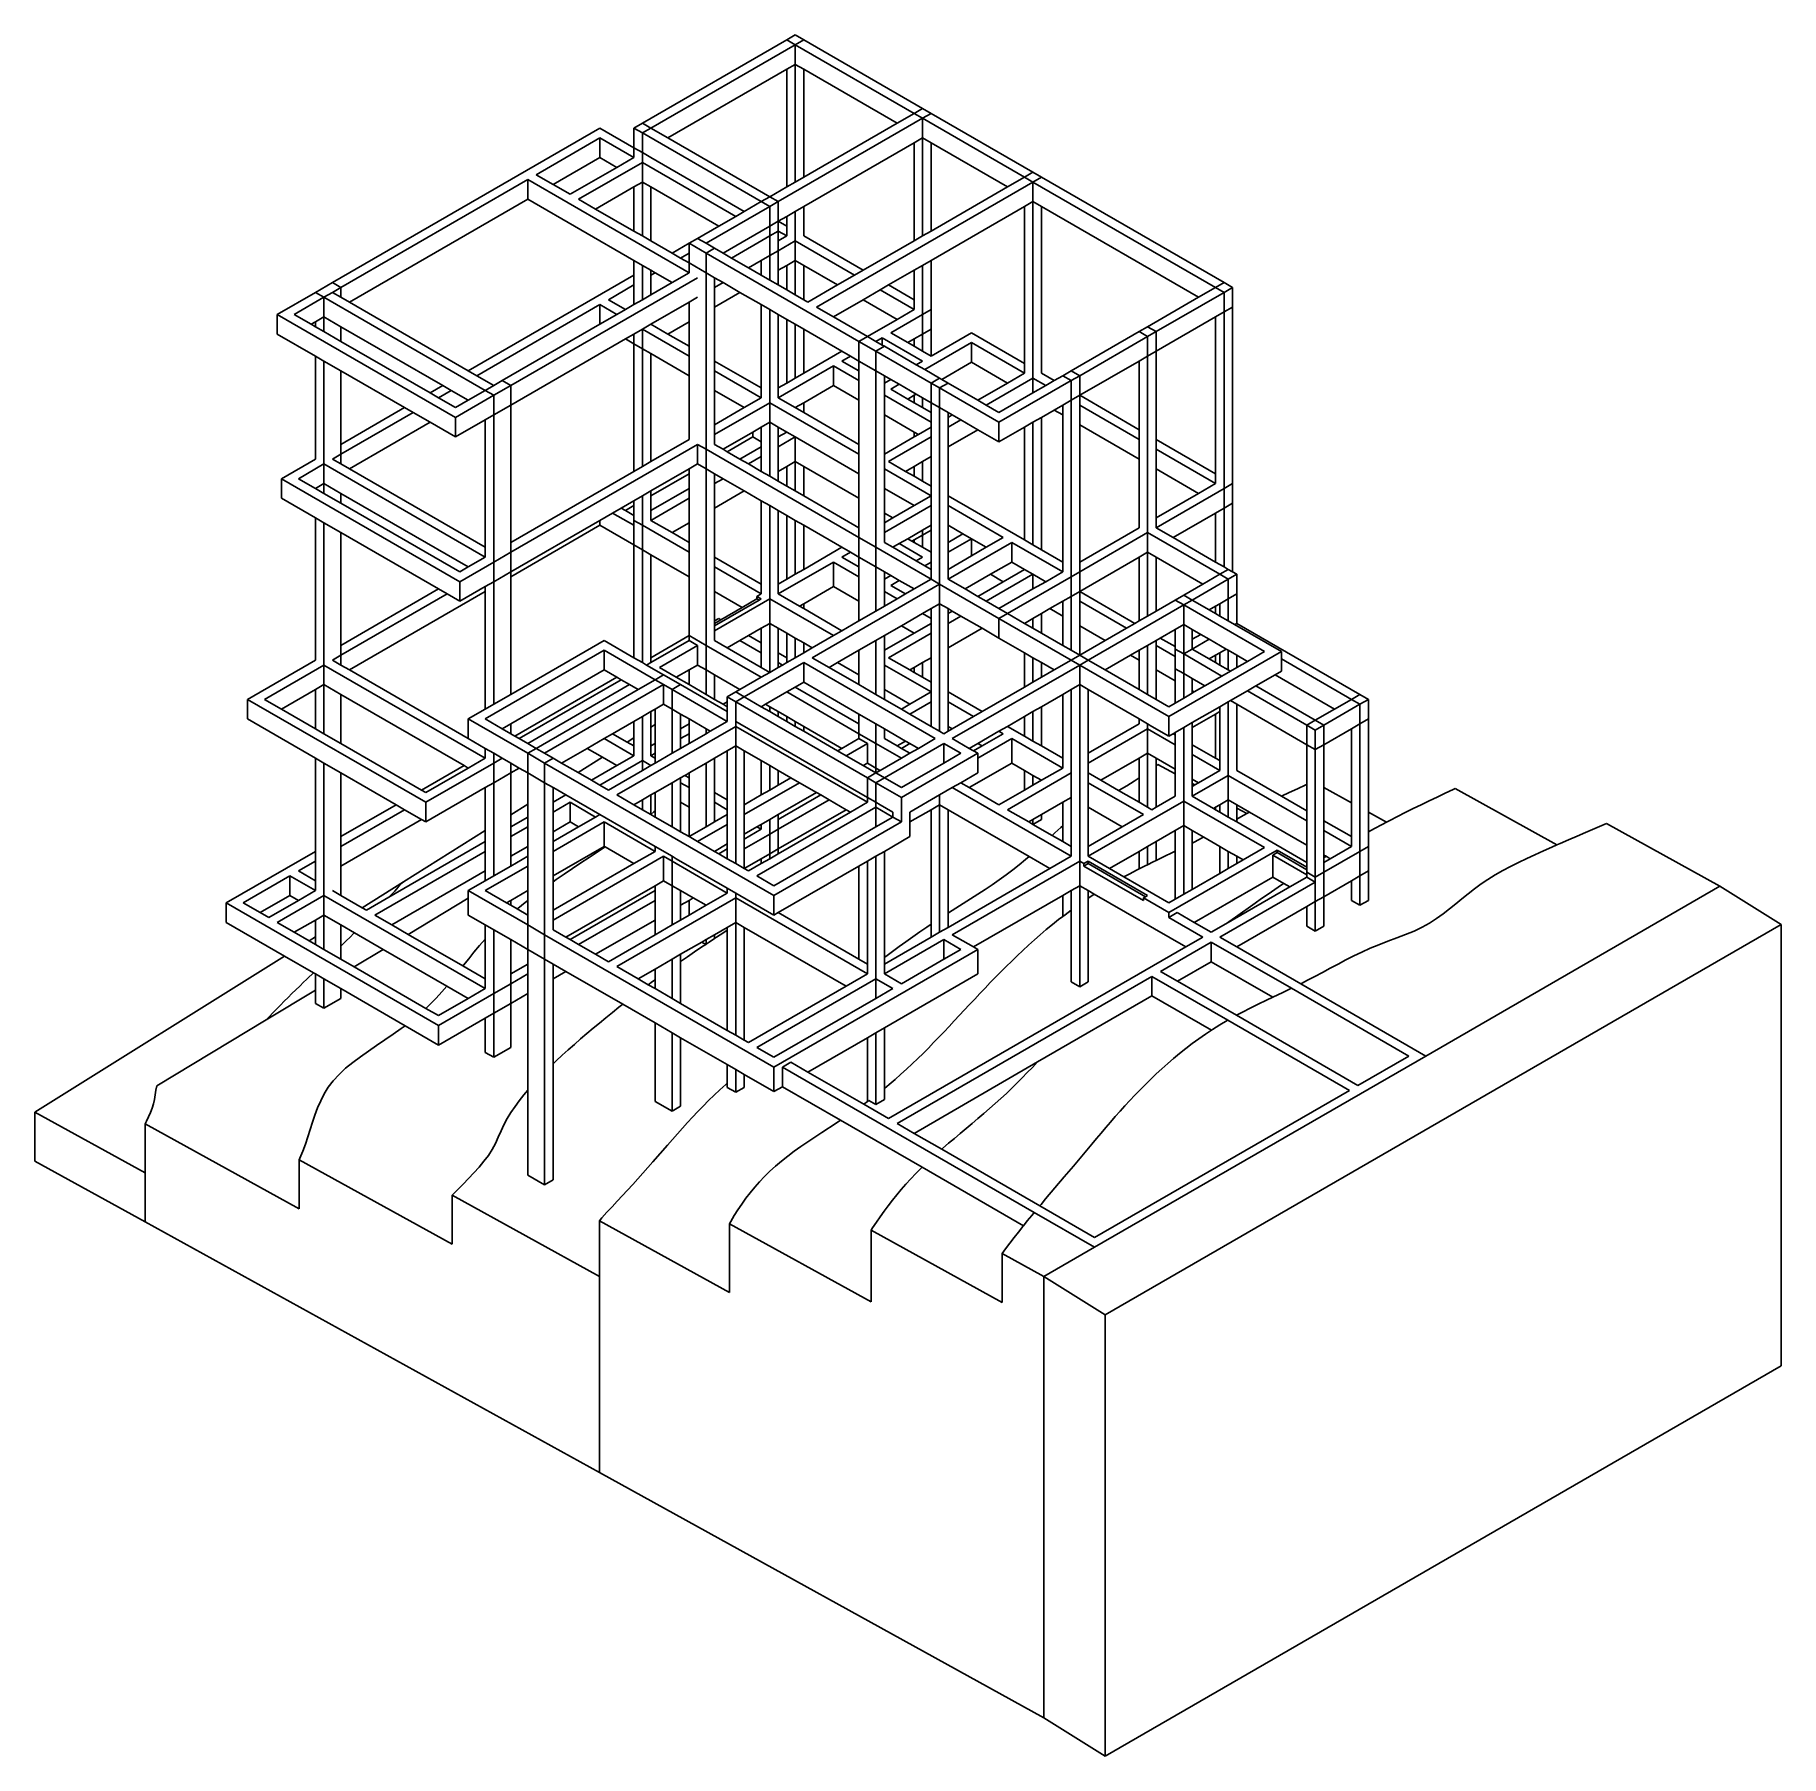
# Model space of a CAD drawing. Extents: x -15.9 to 13.2, y -13.3 to 15.4.
import ezdxf

# ---------------------------------------------------------------- set-up
doc = ezdxf.new("R2010")
doc.units = 0
doc.layers.get('0').update_dxf_attribs({"linetype": 'CONTINUOUS'})

msp = doc.modelspace()

# ---------------------------------------------------------------- linework, layer by layer
for p, q in [((-5.751, 13.909), (-3.347, 15.297)), ((-3.206, 15.216), (-5.61, 13.828)), ((-3.347, 15.297), (-3.206, 15.379)), ((-3.206, 15.216), (-3.347, 15.297)), ((-3.206, 15.379), (-3.064, 15.297)), ((-3.064, 15.297), (-3.206, 15.216)), ((-3.206, 15.216), (-3.206, 14.889)), ((-1.226, 14.073), (-3.206, 15.216)), ((-3.064, 15.297), (-1.084, 14.154)), ((-3.206, 14.889), (-3.347, 14.807)), ((-3.064, 14.807), (-3.206, 14.889)), ((-3.206, 12.929), (-3.206, 14.889)), ((-3.347, 14.807), (-5.327, 13.664)), ((-3.347, 12.848), (-3.347, 14.807)), ((-3.064, 13.011), (-3.064, 14.807)), ((-1.509, 13.909), (-3.064, 14.807)), ((-1.084, 13.991), (-3.489, 12.603)), ((-1.509, 13.909), (-1.226, 14.073)), ((-1.226, 14.073), (-1.084, 14.154)), ((-1.084, 13.991), (-1.226, 14.073)), ((-1.084, 14.154), (-0.943, 14.073)), ((-0.943, 14.073), (-1.084, 13.991)), ((-1.084, 13.991), (-1.084, 13.664)), ((0.613, 13.011), (-1.084, 13.991)), ((-0.943, 14.073), (0.754, 13.093)), ((-10.913, 11.256), (-6.458, 13.828)), ((-6.458, 13.828), (-5.893, 13.501)), ((-5.893, 13.828), (-5.751, 13.909)), ((-5.893, 13.828), (-5.893, 13.501)), ((-5.751, 13.746), (-5.893, 13.828)), ((-5.751, 13.909), (-5.61, 13.828)), ((-5.61, 13.828), (-5.751, 13.746)), ((-3.771, 12.603), (-5.751, 13.746)), ((-5.751, 13.419), (-5.751, 13.746)), ((-5.61, 13.828), (-5.327, 13.664)), ((-3.064, 13.011), (-1.509, 13.909)), ((-6.458, 13.664), (-7.519, 13.052)), ((-6.458, 13.338), (-6.458, 13.664)), ((-6.458, 13.664), (-5.893, 13.338)), ((-5.893, 13.501), (-5.751, 13.419)), ((-5.893, 13.338), (-5.893, 13.501)), ((-5.61, 13.338), (-5.751, 13.419)), ((-5.751, 13.256), (-5.751, 13.419)), ((-5.327, 13.664), (-3.63, 12.685)), ((-1.226, 13.583), (-3.064, 12.521)), ((-1.084, 13.664), (-1.226, 13.583)), ((-1.226, 11.95), (-1.226, 13.583)), ((-0.943, 13.583), (-1.084, 13.664)), ((-1.084, 12.031), (-1.084, 13.664)), ((-0.943, 12.113), (-0.943, 13.583)), ((0.33, 12.848), (-0.943, 13.583)), ((-6.458, 13.338), (-7.236, 12.889)), ((-6.176, 13.174), (-6.953, 12.725)), ((-5.751, 13.256), (-6.812, 12.644)), ((-6.458, 13.338), (-6.176, 13.174)), ((-5.893, 13.338), (-6.176, 13.174)), ((-5.751, 12.929), (-5.751, 13.256)), ((-5.751, 13.256), (-4.196, 12.358)), ((-5.61, 13.338), (-4.054, 12.44)), ((0.613, 13.011), (0.754, 13.093)), ((0.754, 13.093), (0.896, 13.011)), ((-7.66, 12.97), (-10.772, 11.174)), ((-7.66, 12.644), (-7.66, 12.97)), ((-4.973, 11.419), (-7.66, 12.97)), ((-7.236, 12.889), (-7.519, 13.052)), ((-6.953, 12.725), (-7.236, 12.889)), ((-5.893, 12.848), (-6.529, 12.48)), ((-5.751, 12.929), (-5.893, 12.848)), ((-5.893, 12.113), (-5.893, 12.848)), ((-5.751, 12.929), (-5.61, 12.848)), ((-5.751, 12.031), (-5.751, 12.929)), ((-5.61, 11.95), (-5.61, 12.848)), ((-5.61, 12.848), (-4.479, 12.195)), ((-3.63, 12.685), (-3.347, 12.848)), ((-3.347, 12.848), (-3.206, 12.929)), ((-3.206, 12.929), (-3.064, 13.011)), ((0.754, 12.929), (-2.852, 10.847)), ((-0.943, 12.113), (0.33, 12.848)), ((0.33, 12.848), (0.613, 13.011)), ((0.754, 12.929), (0.613, 13.011)), ((0.896, 13.011), (0.754, 12.929)), ((3.795, 11.174), (0.754, 12.929)), ((0.754, 12.929), (0.754, 12.603)), ((0.896, 13.011), (3.936, 11.256)), ((-7.66, 12.644), (-10.63, 10.929)), ((-5.893, 11.623), (-7.66, 12.644)), ((-6.529, 12.48), (-6.812, 12.644)), ((-3.63, 12.521), (-4.691, 11.909)), ((-3.771, 12.603), (-4.054, 12.44)), ((-3.771, 12.603), (-3.63, 12.685)), ((-3.63, 12.521), (-3.771, 12.603)), ((-3.63, 12.685), (-3.489, 12.603)), ((-3.489, 12.603), (-3.63, 12.521)), ((-3.63, 12.195), (-3.63, 12.521)), ((-3.489, 12.276), (-3.489, 12.603)), ((-3.064, 12.521), (-3.206, 12.44)), ((-3.064, 12.031), (-3.064, 12.521)), ((0.613, 12.521), (-0.943, 11.623)), ((0.754, 12.603), (0.613, 12.521)), ((0.613, 9.908), (0.613, 12.521)), ((0.896, 12.521), (0.754, 12.603)), ((0.754, 9.663), (0.754, 12.603)), ((0.896, 9.745), (0.896, 12.521)), ((3.512, 11.011), (0.896, 12.521)), ((-5.893, 12.113), (-6.529, 12.48)), ((-4.196, 12.358), (-4.479, 12.195)), ((-4.054, 12.44), (-4.196, 12.358)), ((-3.63, 12.195), (-3.489, 12.276)), ((-3.347, 12.358), (-3.489, 12.276)), ((-3.489, 12.276), (-3.347, 12.195)), ((-3.489, 12.113), (-3.489, 12.276)), ((-3.206, 12.44), (-3.347, 12.358)), ((-3.347, 12.195), (-3.347, 12.358)), ((-3.206, 11.95), (-3.206, 12.44)), ((-5.751, 12.031), (-5.893, 12.113)), ((-5.61, 11.95), (-5.751, 12.031)), ((-5.256, 11.746), (-5.61, 11.95)), ((-4.973, 11.909), (-4.832, 11.991)), ((-4.479, 12.195), (-4.832, 11.991)), ((-4.832, 11.991), (-4.691, 11.909)), ((-4.408, 11.746), (-3.771, 12.113)), ((-4.266, 11.664), (-3.63, 12.031)), ((-3.63, 12.195), (-3.771, 12.113)), ((-3.63, 12.031), (-3.63, 12.195)), ((-3.63, 12.031), (-3.489, 12.113)), ((-3.63, 11.705), (-3.63, 12.031)), ((-3.489, 12.113), (-3.347, 12.031)), ((-3.489, 11.95), (-3.489, 12.113)), ((-3.489, 11.95), (-3.347, 12.031)), ((-3.489, 11.786), (-3.206, 11.95)), ((-3.489, 11.786), (-3.489, 11.95)), ((-3.347, 12.031), (-3.347, 12.195)), ((-3.206, 11.623), (-3.206, 11.95)), ((-3.206, 11.95), (-2.216, 11.378)), ((-3.064, 12.031), (-2.074, 11.46)), ((-2.074, 11.46), (-1.226, 11.95)), ((-1.226, 11.95), (-1.084, 12.031)), ((-1.084, 12.031), (-0.943, 12.113)), ((-5.256, 11.746), (-4.973, 11.909)), ((-5.115, 11.664), (-5.256, 11.746)), ((-5.115, 11.664), (-4.973, 11.746)), ((-4.973, 11.582), (-5.115, 11.664)), ((-4.691, 11.746), (-4.973, 11.909)), ((-4.973, 11.909), (-4.973, 11.746)), ((-4.973, 11.746), (-4.973, 11.582)), ((-4.691, 11.909), (-4.549, 11.827)), ((-4.549, 11.827), (-4.691, 11.746)), ((-4.691, 11.746), (-2.145, 10.276)), ((-4.691, 11.419), (-4.691, 11.746)), ((-4.549, 11.827), (-4.408, 11.746)), ((-4.408, 11.746), (-4.266, 11.664)), ((-4.266, 11.664), (-3.984, 11.501)), ((-3.63, 11.705), (-3.771, 11.623)), ((-3.63, 11.705), (-3.489, 11.786)), ((-3.63, 11.296), (-3.63, 11.705)), ((-3.489, 11.46), (-3.489, 11.786)), ((-8.65, 9.786), (-5.893, 11.378)), ((-5.893, 11.378), (-5.893, 11.623)), ((-5.751, 11.541), (-5.893, 11.623)), ((-5.893, 11.215), (-5.893, 11.378)), ((-5.751, 10.97), (-5.751, 11.541)), ((-5.61, 11.46), (-5.751, 11.541)), ((-5.61, 11.378), (-5.61, 11.46)), ((-5.539, 11.419), (-5.61, 11.46)), ((-5.61, 11.378), (-5.539, 11.419)), ((-5.61, 11.052), (-5.61, 11.378)), ((-5.256, 11.256), (-5.539, 11.419)), ((-5.256, 11.256), (-4.973, 11.419)), ((-4.973, 11.582), (-4.691, 11.419)), ((-4.973, 11.419), (-4.973, 11.582)), ((-4.691, 8.48), (-4.691, 11.419)), ((-4.691, 11.419), (-4.549, 11.337)), ((-3.984, 11.501), (-3.771, 11.623)), ((-3.984, 11.501), (-3.771, 11.378)), ((-3.771, 11.378), (-3.771, 11.623)), ((-3.771, 11.378), (-3.63, 11.296)), ((-3.489, 11.46), (-3.347, 11.541)), ((-3.489, 11.215), (-3.489, 11.46)), ((-3.347, 11.541), (-3.206, 11.623)), ((-3.347, 11.133), (-3.347, 11.541)), ((-3.206, 11.052), (-3.206, 11.623)), ((-3.206, 11.623), (-3.064, 11.541)), ((-3.064, 10.97), (-3.064, 11.541)), ((-3.064, 11.541), (-2.499, 11.215)), ((-2.499, 11.215), (-2.216, 11.378)), ((-2.216, 11.378), (-2.074, 11.46)), ((-1.226, 11.46), (-1.65, 11.215)), ((-1.084, 11.541), (-1.226, 11.46)), ((-1.226, 10.97), (-1.226, 11.46)), ((-0.943, 11.623), (-1.084, 11.541)), ((-1.084, 10.725), (-1.084, 11.541)), ((-0.943, 10.807), (-0.943, 11.623)), ((-11.832, 10.725), (-11.196, 11.092)), ((-11.196, 11.092), (-10.913, 11.256)), ((-11.055, 11.011), (-11.196, 11.092)), ((-10.913, 11.092), (-11.055, 11.011)), ((-10.913, 11.256), (-10.772, 11.174)), ((-10.772, 11.174), (-10.913, 11.092)), ((-10.913, 11.092), (-10.772, 11.011)), ((-10.772, 11.011), (-10.772, 11.174)), ((-7.943, 9.541), (-4.832, 11.337)), ((-6.317, 10.97), (-5.893, 11.215)), ((-5.893, 10.888), (-5.893, 11.215)), ((-5.751, 10.97), (-5.61, 11.052)), ((-5.61, 11.052), (-5.256, 11.256)), ((-4.549, 11.174), (-4.549, 11.337)), ((-4.549, 11.337), (-4.408, 11.256)), ((-4.408, 11.256), (-4.549, 11.174)), ((-4.549, 10.847), (-4.549, 11.174)), ((-4.549, 10.847), (-4.125, 11.092)), ((-4.408, 11.256), (-4.125, 11.092)), ((-4.125, 11.092), (-3.771, 10.888)), ((-3.63, 11.296), (-3.489, 11.215)), ((-3.489, 11.215), (-3.347, 11.133)), ((-3.347, 11.133), (-3.206, 11.052)), ((-3.206, 11.052), (-3.064, 10.97)), ((-2.994, 10.929), (-2.499, 11.215)), ((-1.792, 11.133), (-2.074, 10.97)), ((-1.65, 11.215), (-1.792, 11.133)), ((-1.792, 11.133), (-1.226, 10.807)), ((-1.65, 11.215), (-1.226, 10.97)), ((3.936, 11.092), (2.805, 10.439)), ((3.512, 11.011), (3.795, 11.174)), ((3.795, 11.174), (3.936, 11.256)), ((3.936, 11.092), (3.795, 11.174)), ((3.936, 11.256), (4.077, 11.174)), ((4.077, 11.174), (3.936, 11.092)), ((3.936, 10.766), (3.936, 11.092)), ((4.077, 11.174), (4.077, 10.847)), ((-11.055, 11.011), (-11.55, 10.725)), ((-11.055, 11.011), (-11.055, 10.684)), ((-11.055, 11.011), (-8.368, 9.459)), ((-10.772, 11.011), (-10.63, 10.929)), ((-10.63, 10.929), (-8.65, 9.786)), ((-8.509, 9.704), (-6.458, 10.888)), ((-6.458, 10.888), (-6.458, 10.562)), ((-6.176, 10.725), (-6.458, 10.888)), ((-6.317, 10.97), (-6.034, 10.807)), ((-6.176, 10.725), (-6.034, 10.807)), ((-6.034, 10.807), (-5.893, 10.888)), ((-5.893, 10.888), (-5.751, 10.97)), ((-5.61, 10.562), (-4.973, 10.929)), ((-4.832, 11.011), (-4.973, 10.929)), ((-4.973, 10.602), (-4.973, 10.929)), ((-4.549, 9.949), (-4.549, 10.847)), ((-3.771, 9.5), (-3.771, 10.888)), ((-3.771, 10.888), (-3.63, 10.807)), ((-3.63, 9.255), (-3.63, 10.807)), ((-3.63, 10.807), (-3.489, 10.725)), ((-3.064, 10.97), (-2.994, 10.929)), ((-2.852, 10.847), (-2.569, 10.684)), ((-2.074, 10.97), (-2.569, 10.684)), ((-2.074, 10.97), (-1.509, 10.643)), ((-1.226, 10.807), (-1.509, 10.643)), ((-1.226, 10.807), (-1.226, 10.97)), ((-1.084, 10.725), (-0.943, 10.807)), ((-0.943, 10.48), (-0.943, 10.807)), ((2.663, 10.521), (3.512, 11.011)), ((3.936, 10.766), (3.795, 10.684)), ((3.936, 10.766), (4.077, 10.847)), ((3.936, 7.826), (3.936, 10.766)), ((4.077, 7.908), (4.077, 10.847)), ((-11.832, 10.725), (-8.863, 9.01)), ((-11.832, 10.398), (-11.832, 10.725)), ((-11.55, 10.725), (-11.267, 10.562)), ((-11.196, 10.602), (-11.267, 10.562)), ((-11.267, 10.562), (-11.196, 10.521)), ((-11.055, 10.684), (-11.196, 10.602)), ((-11.196, 10.521), (-11.196, 10.602)), ((-11.196, 10.521), (-11.055, 10.439)), ((-11.055, 10.439), (-11.055, 10.684)), ((-11.055, 10.684), (-10.772, 10.521)), ((-10.772, 10.276), (-10.772, 10.521)), ((-10.772, 10.521), (-9.075, 9.541)), ((-8.085, 9.623), (-6.458, 10.562)), ((-6.458, 10.562), (-6.176, 10.725)), ((-5.751, 10.48), (-5.893, 10.398)), ((-5.61, 10.562), (-5.751, 10.48)), ((-5.751, 10.153), (-5.751, 10.48)), ((-4.973, 10.031), (-5.751, 10.48)), ((-5.327, 10.398), (-5.61, 10.562)), ((-5.327, 10.398), (-4.973, 10.602)), ((-4.973, 10.194), (-4.973, 10.602)), ((-3.489, 9.5), (-3.489, 10.725)), ((-3.489, 10.725), (-3.347, 10.643)), ((-3.347, 9.582), (-3.347, 10.643)), ((-3.347, 10.643), (-3.206, 10.562)), ((-3.206, 9.663), (-3.206, 10.562)), ((-3.206, 10.562), (-3.064, 10.48)), ((-3.064, 9.745), (-3.064, 10.48)), ((-3.064, 10.48), (-2.428, 10.113)), ((-2.569, 10.684), (-2.004, 10.358)), ((-1.509, 10.643), (-2.004, 10.358)), ((-1.615, 10.419), (-1.084, 10.725)), ((-1.084, 10.398), (-1.084, 10.725)), ((-1.084, 10.398), (-0.943, 10.48)), ((-0.943, 10.031), (-0.943, 10.48)), ((2.522, 10.439), (2.663, 10.521)), ((2.663, 10.521), (2.805, 10.439)), ((3.795, 10.684), (2.805, 10.113)), ((3.795, 8.071), (3.795, 10.684)), ((-11.832, 10.398), (-11.196, 10.031)), ((-11.055, 10.439), (-10.772, 10.276)), ((-10.772, 10.276), (-9.287, 9.419)), ((-6.034, 10.317), (-7.943, 9.214)), ((-5.893, 10.398), (-6.034, 10.317)), ((-5.893, 10.235), (-6.034, 10.317)), ((-5.893, 10.235), (-5.893, 10.398)), ((-5.893, 8.112), (-5.893, 10.235)), ((-5.751, 10.153), (-5.893, 10.235)), ((-4.973, 10.194), (-5.327, 10.398)), ((-4.973, 10.031), (-4.973, 10.194)), ((-2.145, 10.276), (-2.004, 10.358)), ((-1.862, 10.113), (-2.145, 10.276)), ((-2.145, 9.949), (-2.145, 10.276)), ((-2.004, 10.358), (-1.862, 10.276)), ((-1.756, 10.337), (-1.862, 10.276)), ((-1.862, 10.276), (-1.756, 10.215)), ((-1.721, 10.194), (-1.862, 10.113)), ((-1.084, 9.949), (-1.756, 10.337)), ((-1.756, 10.337), (-1.756, 10.215)), ((-1.756, 10.215), (-1.721, 10.194)), ((-1.721, 10.194), (-1.19, 9.888)), ((-1.332, 10.255), (-1.615, 10.419)), ((-1.332, 10.255), (-1.226, 10.317)), ((-1.226, 10.194), (-1.332, 10.255)), ((-1.226, 10.317), (-1.084, 10.398)), ((-1.226, 10.194), (-1.226, 10.317)), ((-1.084, 10.113), (-1.226, 10.194)), ((-1.084, 10.113), (-1.084, 10.398)), ((-0.271, 10.255), (-1.049, 9.806)), ((-0.943, 10.031), (-0.271, 10.419)), ((0.613, 9.908), (-0.271, 10.419)), ((-0.271, 10.255), (-0.271, 9.929)), ((0.613, 9.745), (-0.271, 10.255)), ((1.39, 9.786), (2.522, 10.439)), ((2.663, 10.358), (1.532, 9.704)), ((2.663, 10.358), (2.522, 10.439)), ((2.805, 10.439), (2.663, 10.358)), ((2.663, 10.031), (2.663, 10.358)), ((2.805, 10.113), (2.805, 10.439)), ((-11.196, 8.316), (-11.196, 10.031)), ((-11.196, 10.031), (-11.055, 9.949)), ((-11.055, 8.235), (-11.055, 9.949)), ((-11.055, 9.949), (-10.772, 9.786)), ((-5.751, 8.194), (-5.751, 10.153)), ((-5.61, 10.072), (-5.751, 10.153)), ((-5.61, 8.275), (-5.61, 10.072)), ((-4.973, 9.704), (-5.61, 10.072)), ((-4.973, 9.704), (-4.973, 10.031)), ((-3.771, 9.5), (-4.549, 9.949)), ((-4.549, 9.786), (-4.549, 9.949)), ((-2.428, 10.113), (-3.064, 9.745)), ((-2.428, 10.113), (-2.286, 10.031)), ((-2.286, 10.031), (-2.428, 9.949)), ((-2.145, 9.786), (-2.428, 9.949)), ((-2.286, 10.031), (-2.145, 9.949)), ((-2.145, 9.949), (-1.862, 9.786)), ((-2.145, 9.786), (-2.145, 9.949)), ((-1.862, 10.113), (-0.943, 9.582)), ((-1.862, 9.786), (-1.862, 10.113)), ((-1.084, 9.949), (-1.19, 9.888)), ((-1.19, 9.888), (-1.049, 9.806)), ((-0.943, 10.031), (-1.084, 10.113)), ((-0.271, 9.929), (-0.766, 9.643)), ((0.33, 9.582), (-0.271, 9.929)), ((0.613, 9.745), (0.613, 9.908)), ((2.522, 9.949), (1.532, 9.378)), ((2.663, 10.031), (2.522, 9.949)), ((2.522, 8.806), (2.522, 9.949)), ((2.663, 10.031), (2.805, 10.113)), ((2.663, 7.092), (2.663, 10.031)), ((2.805, 8.643), (2.805, 10.113)), ((-10.772, 8.561), (-10.772, 9.786)), ((-10.772, 9.786), (-9.711, 9.174)), ((-8.65, 9.786), (-8.509, 9.704)), ((-8.509, 9.704), (-8.226, 9.541)), ((-8.226, 9.541), (-8.085, 9.623)), ((-8.085, 9.623), (-7.943, 9.541)), ((-4.973, 8.643), (-4.973, 9.704)), ((-3.771, 9.337), (-4.549, 9.786)), ((-4.549, 9.459), (-4.549, 9.786)), ((-2.569, 9.868), (-3.489, 9.337)), ((-3.206, 9.663), (-3.347, 9.582)), ((-3.064, 9.745), (-3.206, 9.663)), ((-2.145, 9.623), (-2.569, 9.868)), ((-2.569, 9.868), (-2.569, 9.541)), ((-2.145, 9.623), (-2.145, 9.786)), ((-2.145, 9.296), (-2.145, 9.623)), ((-1.862, 6.847), (-1.862, 9.786)), ((-1.862, 9.786), (-1.721, 9.704)), ((-1.721, 9.704), (-1.615, 9.643)), ((-1.721, 9.582), (-1.721, 9.704)), ((-1.615, 9.643), (-1.721, 9.582)), ((-1.615, 9.643), (-1.473, 9.561)), ((-1.049, 9.806), (-0.802, 9.663)), ((-0.943, 9.582), (-0.802, 9.663)), ((-0.802, 9.663), (-0.766, 9.643)), ((-0.766, 9.643), (-0.66, 9.582)), ((0.754, 9.663), (-0.024, 9.214)), ((1.39, 9.623), (0.188, 8.929)), ((0.613, 9.745), (0.33, 9.582)), ((0.754, 9.419), (0.754, 9.663)), ((0.966, 9.541), (0.754, 9.663)), ((1.108, 9.623), (0.896, 9.745)), ((0.966, 9.541), (1.108, 9.623)), ((1.108, 9.623), (1.249, 9.704)), ((1.249, 9.704), (1.39, 9.786)), ((1.39, 9.623), (1.249, 9.704)), ((1.39, 9.786), (1.532, 9.704)), ((1.532, 9.704), (1.39, 9.623)), ((1.39, 9.296), (1.39, 9.623)), ((1.532, 9.378), (1.532, 9.704)), ((-9.287, 9.419), (-9.075, 9.541)), ((-9.287, 9.419), (-9.145, 9.337)), ((-9.145, 9.337), (-8.933, 9.459)), ((-9.145, 9.337), (-8.863, 9.174)), ((-9.075, 9.541), (-8.933, 9.459)), ((-8.933, 9.459), (-8.65, 9.296)), ((-8.863, 9.01), (-8.226, 9.378)), ((-8.65, 9.296), (-8.368, 9.459)), ((-8.368, 9.459), (-8.226, 9.541)), ((-8.226, 9.378), (-8.368, 9.459)), ((-7.943, 9.541), (-8.226, 9.378)), ((-8.226, 9.051), (-8.226, 9.378)), ((-7.943, 9.214), (-7.943, 9.541)), ((-4.054, 9.174), (-4.549, 9.459)), ((-4.549, 8.888), (-4.549, 9.459)), ((-3.771, 9.337), (-4.054, 9.174)), ((-3.771, 9.337), (-3.771, 9.5)), ((-3.347, 9.582), (-3.489, 9.5)), ((-3.489, 9.337), (-3.489, 9.5)), ((-3.206, 9.174), (-3.489, 9.337)), ((-2.569, 9.541), (-3.064, 9.255)), ((-2.145, 9.296), (-2.569, 9.541)), ((-1.721, 9.378), (-1.721, 9.582)), ((-0.943, 8.929), (-1.721, 9.378)), ((-1.721, 9.051), (-1.721, 9.378)), ((-1.473, 9.561), (-1.615, 9.48)), ((-1.615, 9.48), (-1.332, 9.316)), ((-1.473, 9.561), (-1.19, 9.398)), ((-1.226, 9.378), (-1.332, 9.316)), ((-1.332, 9.316), (-1.226, 9.255)), ((-1.19, 9.398), (-1.226, 9.378)), ((-1.226, 9.255), (-1.226, 9.378)), ((-1.19, 9.398), (-1.084, 9.337)), ((-1.084, 9.174), (-1.084, 9.337)), ((-1.084, 9.337), (-0.943, 9.255)), ((-0.802, 9.5), (-0.943, 9.582)), ((-0.943, 9.255), (-0.943, 9.582)), ((-0.66, 9.582), (-0.802, 9.5)), ((-0.802, 9.174), (-0.802, 9.5)), ((-0.802, 9.5), (0.188, 8.929)), ((-0.66, 9.582), (-0.165, 9.296)), ((0.33, 9.582), (-0.165, 9.296)), ((0.188, 9.092), (0.754, 9.419)), ((0.754, 9.419), (0.966, 9.541)), ((1.39, 9.296), (1.532, 9.378)), ((2.522, 8.806), (1.532, 9.378)), ((1.532, 9.214), (1.532, 9.378)), ((-10.772, 8.561), (-9.711, 9.174)), ((-10.772, 8.398), (-9.57, 9.092)), ((-9.711, 9.174), (-9.57, 9.092)), ((-9.57, 9.092), (-9.287, 8.929)), ((-8.863, 9.174), (-8.65, 9.296)), ((-8.226, 9.051), (-8.368, 8.969)), ((-8.226, 9.051), (-7.943, 9.214)), ((-8.226, 6.602), (-8.226, 9.051)), ((-7.943, 6.928), (-7.943, 9.214)), ((-3.63, 9.255), (-4.549, 8.725)), ((-4.054, 9.174), (-4.549, 8.888)), ((-3.63, 8.929), (-3.63, 9.255)), ((-2.145, 8.398), (-3.63, 9.255)), ((-3.064, 9.255), (-3.206, 9.174)), ((-3.064, 9.092), (-3.206, 9.174)), ((-3.064, 9.092), (-3.064, 9.255)), ((-2.145, 8.561), (-3.064, 9.092)), ((-2.145, 8.561), (-2.145, 9.296)), ((-1.226, 8.765), (-1.721, 9.051)), ((-1.721, 8.398), (-1.721, 9.051)), ((-1.226, 9.255), (-1.084, 9.174)), ((-1.084, 9.174), (-0.943, 9.092)), ((-0.943, 9.255), (-0.802, 9.174)), ((-0.943, 9.092), (-0.943, 9.255)), ((-0.943, 8.929), (-0.943, 9.092)), ((-0.802, 6.234), (-0.802, 9.174)), ((-0.802, 9.174), (-0.66, 9.092)), ((-0.66, 9.01), (-0.66, 9.092)), ((-0.66, 9.092), (-0.589, 9.051)), ((-0.589, 9.051), (-0.66, 9.01)), ((-0.589, 9.051), (-0.448, 8.969)), ((-0.165, 9.296), (-0.024, 9.214)), ((-0.024, 9.214), (0.188, 9.092)), ((1.108, 9.133), (0.896, 9.01)), ((1.249, 9.214), (1.108, 9.133)), ((1.249, 9.051), (1.108, 9.133)), ((1.39, 9.296), (1.249, 9.214)), ((1.249, 9.051), (1.249, 9.214)), ((1.249, 6.602), (1.249, 9.051)), ((1.39, 6.357), (1.39, 9.296)), ((2.522, 8.643), (1.532, 9.214)), ((1.532, 8.888), (1.532, 9.214)), ((-10.63, 8.153), (-9.287, 8.929)), ((-9.287, 8.929), (-8.863, 8.684)), ((-8.863, 9.01), (-8.863, 8.684)), ((-8.368, 8.969), (-8.863, 8.684)), ((-8.368, 6.847), (-8.368, 8.969)), ((-4.549, 8.725), (-4.549, 8.888)), ((-4.549, 8.561), (-4.549, 8.725)), ((-3.913, 8.765), (-4.408, 8.48)), ((-3.771, 8.847), (-3.913, 8.765)), ((-3.913, 8.765), (-3.913, 8.684)), ((-3.63, 8.929), (-3.771, 8.847)), ((-3.771, 8.602), (-3.771, 8.847)), ((-3.63, 8.03), (-3.63, 8.929)), ((-3.489, 8.847), (-3.63, 8.929)), ((-3.489, 8.847), (-3.347, 8.765)), ((-3.489, 8.684), (-3.489, 8.847)), ((-3.489, 8.684), (-3.347, 8.765)), ((-3.206, 8.684), (-3.347, 8.765)), ((-1.226, 8.684), (-1.226, 8.765)), ((-1.155, 8.725), (-1.226, 8.765)), ((-1.155, 8.725), (-1.226, 8.684)), ((-0.943, 8.847), (-1.155, 8.725)), ((-0.943, 8.847), (-0.943, 8.929)), ((-0.943, 8.684), (-0.943, 8.847)), ((-0.66, 8.847), (-0.66, 9.01)), ((-0.448, 8.969), (-0.66, 8.847)), ((-0.66, 8.52), (-0.66, 8.847)), ((-0.165, 8.806), (-0.66, 8.52)), ((-0.448, 8.969), (-0.165, 8.806)), ((-0.165, 8.806), (0.188, 8.602)), ((0.188, 8.929), (0.188, 8.602)), ((0.613, 8.847), (0.188, 8.602)), ((0.754, 8.929), (0.613, 8.847)), ((0.613, 6.969), (0.613, 8.847)), ((0.896, 9.01), (0.754, 8.929)), ((0.754, 6.887), (0.754, 8.929)), ((0.896, 6.806), (0.896, 9.01)), ((2.522, 8.316), (1.532, 8.888)), ((1.532, 6.602), (1.532, 8.888)), ((2.522, 8.643), (2.522, 8.806)), ((-10.772, 8.398), (-10.772, 8.561)), ((-4.832, 8.561), (-7.943, 6.765)), ((-4.973, 8.643), (-5.61, 8.275)), ((-4.832, 8.235), (-4.832, 8.561)), ((-4.832, 8.561), (-4.691, 8.48)), ((-4.691, 8.153), (-4.691, 8.48)), ((-4.691, 8.48), (-2.145, 7.01)), ((-4.549, 8.561), (-4.408, 8.48)), ((-4.408, 8.48), (-4.337, 8.439)), ((-4.337, 8.439), (-3.913, 8.684)), ((-4.337, 8.439), (-4.125, 8.316)), ((-4.125, 8.316), (-3.771, 8.52)), ((-3.913, 8.684), (-3.771, 8.602)), ((-3.771, 8.52), (-3.771, 8.602)), ((-3.771, 8.357), (-3.771, 8.52)), ((-3.489, 8.52), (-3.206, 8.684)), ((-3.489, 8.52), (-3.489, 8.684)), ((-3.489, 8.112), (-3.489, 8.52)), ((-3.206, 8.275), (-3.206, 8.684)), ((-3.206, 8.684), (-2.145, 8.071)), ((-2.145, 8.398), (-2.145, 8.561)), ((-1.226, 8.684), (-1.721, 8.398)), ((-0.943, 8.684), (-1.65, 8.275)), ((-0.943, 8.357), (-0.943, 8.684)), ((-0.66, 7.704), (-0.66, 8.52)), ((2.522, 8.316), (2.522, 8.643)), ((3.795, 8.071), (2.805, 8.643)), ((2.805, 8.48), (2.805, 8.643)), ((3.795, 7.908), (2.805, 8.48)), ((2.805, 8.153), (2.805, 8.48)), ((-11.762, 7.99), (-11.196, 8.316)), ((-11.479, 7.99), (-11.055, 8.235)), ((-11.055, 7.908), (-11.055, 8.235)), ((-8.368, 6.683), (-11.055, 8.235)), ((-10.913, 8.316), (-10.772, 8.398)), ((-10.772, 8.235), (-10.913, 8.316)), ((-10.772, 8.235), (-10.772, 8.398)), ((-10.63, 8.153), (-10.772, 8.235)), ((-8.368, 6.847), (-10.63, 8.153)), ((-5.751, 8.194), (-5.893, 8.112)), ((-5.61, 8.275), (-5.751, 8.194)), ((-4.973, 8.153), (-5.61, 7.786)), ((-4.832, 8.235), (-4.973, 8.153)), ((-4.973, 8.071), (-4.973, 8.153)), ((-4.691, 8.153), (-4.832, 8.235)), ((-4.691, 5.214), (-4.691, 8.153)), ((-4.549, 8.071), (-4.691, 8.153)), ((-4.125, 8.316), (-3.984, 8.235)), ((-3.984, 8.235), (-3.771, 8.357)), ((-3.984, 8.235), (-3.771, 8.112)), ((-3.771, 8.112), (-3.771, 8.357)), ((-3.489, 8.112), (-3.347, 8.194)), ((-3.347, 8.194), (-3.206, 8.275)), ((-3.347, 7.867), (-3.347, 8.194)), ((-3.206, 7.786), (-3.206, 8.275)), ((-3.206, 8.275), (-3.064, 8.194)), ((-3.064, 7.704), (-3.064, 8.194)), ((-3.064, 8.194), (-2.145, 7.663)), ((-2.145, 8.071), (-2.145, 8.398)), ((-1.721, 8.153), (-1.721, 8.398)), ((-0.943, 7.704), (-1.721, 8.153)), ((-1.721, 7.826), (-1.721, 8.153)), ((-1.367, 8.112), (-1.65, 8.275)), ((-1.226, 8.194), (-1.367, 8.112)), ((-1.084, 8.275), (-1.226, 8.194)), ((-1.226, 8.03), (-1.226, 8.194)), ((-0.943, 8.357), (-1.084, 8.275)), ((-1.084, 7.949), (-1.084, 8.275)), ((-0.943, 7.867), (-0.943, 8.357)), ((2.522, 7.173), (2.522, 8.316)), ((3.512, 7.745), (2.805, 8.153)), ((2.805, 7.336), (2.805, 8.153)), ((-11.762, 7.99), (-11.762, 7.663)), ((-8.792, 6.275), (-11.762, 7.99)), ((-11.196, 7.826), (-11.479, 7.99)), ((-11.196, 7.826), (-11.055, 7.908)), ((-11.055, 7.745), (-11.055, 7.908)), ((-10.772, 7.745), (-11.055, 7.908)), ((-5.893, 8.112), (-7.943, 6.928)), ((-5.61, 7.704), (-4.973, 8.071)), ((-4.973, 7.826), (-4.973, 8.071)), ((-4.408, 7.99), (-4.549, 8.071)), ((-4.549, 7.908), (-4.549, 8.071)), ((-4.549, 7.908), (-4.408, 7.99)), ((-4.549, 7.5), (-4.549, 7.908)), ((-4.054, 7.786), (-4.408, 7.99)), ((-3.771, 8.112), (-3.63, 8.03)), ((-3.63, 8.03), (-3.489, 7.949)), ((-3.489, 7.949), (-3.489, 8.112)), ((-3.489, 7.949), (-3.347, 7.867)), ((-3.347, 7.867), (-3.206, 7.786)), ((-2.145, 7.663), (-2.145, 8.071)), ((-1.226, 8.03), (-1.367, 8.112)), ((-1.084, 7.949), (-1.226, 8.03)), ((-0.943, 7.867), (-1.084, 7.949)), ((-0.943, 7.704), (-0.943, 7.867)), ((3.512, 7.745), (3.795, 7.908)), ((3.795, 7.908), (3.795, 8.071)), ((4.077, 7.908), (3.936, 7.826)), ((4.077, 7.581), (4.077, 7.908)), ((-11.196, 7.336), (-11.762, 7.663)), ((-11.055, 7.745), (-11.196, 7.826)), ((-10.772, 7.581), (-11.055, 7.745)), ((-10.772, 7.581), (-10.772, 7.745)), ((-8.65, 6.52), (-10.772, 7.745)), ((-8.792, 6.438), (-10.772, 7.581)), ((-5.893, 7.622), (-6.105, 7.5)), ((-5.751, 7.704), (-5.893, 7.622)), ((-5.893, 7.541), (-5.893, 7.622)), ((-5.61, 7.786), (-5.751, 7.704)), ((-5.751, 7.214), (-5.751, 7.704)), ((-5.61, 7.459), (-4.973, 7.826)), ((-5.61, 7.704), (-5.61, 7.786)), ((-5.61, 7.459), (-5.61, 7.704)), ((-5.61, 7.296), (-4.973, 7.663)), ((-4.973, 7.663), (-4.973, 7.826)), ((-4.973, 7.255), (-4.973, 7.663)), ((-4.549, 7.5), (-4.054, 7.786)), ((-3.771, 7.622), (-4.054, 7.786)), ((-3.771, 6.234), (-3.771, 7.622)), ((-3.63, 7.541), (-3.771, 7.622)), ((-3.206, 7.786), (-3.064, 7.704)), ((-3.064, 7.704), (-2.145, 7.173)), ((-2.145, 7.173), (-2.145, 7.663)), ((-1.226, 7.541), (-1.721, 7.826)), ((-1.721, 7.418), (-1.721, 7.826)), ((-1.226, 7.541), (-0.943, 7.704)), ((-0.943, 7.541), (-0.943, 7.704)), ((0.613, 6.969), (-0.66, 7.704)), ((-0.66, 7.541), (-0.66, 7.704)), ((3.936, 7.826), (2.805, 7.173)), ((2.805, 7.336), (3.512, 7.745)), ((3.936, 7.5), (3.936, 7.826)), ((4.077, 7.581), (3.936, 7.5)), ((4.077, 6.438), (4.077, 7.581)), ((-11.196, 4.969), (-11.196, 7.336)), ((-11.055, 7.255), (-11.196, 7.336)), ((-6.458, 7.296), (-7.943, 6.438)), ((-6.246, 7.418), (-6.458, 7.296)), ((-6.458, 7.296), (-6.458, 7.214)), ((-6.105, 7.5), (-6.246, 7.418)), ((-5.893, 7.214), (-6.246, 7.418)), ((-6.105, 7.5), (-6.034, 7.459)), ((-6.034, 7.459), (-5.893, 7.541)), ((-6.034, 7.459), (-5.893, 7.377)), ((-5.893, 7.377), (-5.893, 7.541)), ((-5.893, 7.296), (-5.893, 7.377)), ((-5.893, 7.214), (-5.893, 7.296)), ((-5.751, 7.214), (-5.893, 7.296)), ((-5.61, 7.296), (-5.61, 7.459)), ((-5.256, 7.092), (-5.61, 7.296)), ((-4.549, 6.683), (-4.549, 7.5)), ((-3.63, 5.989), (-3.63, 7.541)), ((-3.489, 7.459), (-3.63, 7.541)), ((-3.489, 6.234), (-3.489, 7.459)), ((-3.347, 7.377), (-3.489, 7.459)), ((-3.347, 6.316), (-3.347, 7.377)), ((-3.206, 7.296), (-3.347, 7.377)), ((-3.206, 6.398), (-3.206, 7.296)), ((-3.064, 7.214), (-3.206, 7.296)), ((-1.721, 7.092), (-0.943, 7.541)), ((-1.721, 7.418), (-1.579, 7.336)), ((-1.721, 7.255), (-1.721, 7.418)), ((-1.579, 7.336), (-1.721, 7.255)), ((-1.226, 7.541), (-1.579, 7.336)), ((-0.943, 7.214), (-0.943, 7.541)), ((0.259, 7.01), (-0.66, 7.541)), ((-0.66, 7.214), (-0.66, 7.541)), ((2.805, 7.173), (2.805, 7.336)), ((3.795, 7.418), (3.088, 7.01)), ((3.936, 7.5), (3.795, 7.418)), ((3.795, 6.602), (3.795, 7.418)), ((3.936, 6.52), (3.936, 7.5)), ((-11.055, 4.887), (-11.055, 7.255)), ((-10.772, 7.092), (-11.055, 7.255)), ((-10.772, 5.214), (-10.772, 7.092)), ((-9.145, 6.153), (-10.772, 7.092)), ((-7.943, 6.357), (-6.458, 7.214)), ((-5.893, 6.887), (-6.458, 7.214)), ((-5.893, 6.887), (-5.893, 7.214)), ((-5.751, 6.806), (-5.751, 7.214)), ((-4.973, 6.765), (-5.751, 7.214)), ((-5.256, 7.092), (-4.973, 7.255)), ((-4.973, 6.928), (-5.256, 7.092)), ((-4.973, 6.928), (-4.973, 7.255)), ((-3.064, 6.479), (-3.064, 7.214)), ((-2.428, 6.847), (-3.064, 7.214)), ((-2.145, 7.01), (-2.145, 7.173)), ((-2.145, 6.683), (-2.145, 7.01)), ((-2.145, 7.01), (-1.862, 6.847)), ((-1.721, 7.092), (-1.721, 7.255)), ((-1.721, 6.928), (-1.721, 7.092)), ((-1.473, 6.908), (-1.332, 6.989)), ((-1.332, 6.989), (-1.084, 7.132)), ((-1.261, 6.949), (-1.332, 6.989)), ((-1.226, 6.969), (-1.084, 7.051)), ((-1.084, 7.132), (-0.943, 7.214)), ((-1.084, 7.051), (-1.084, 7.132)), ((-1.084, 7.051), (-0.943, 7.132)), ((-1.084, 6.847), (-1.084, 7.051)), ((-0.943, 7.214), (-0.943, 7.132)), ((-0.943, 6.765), (-0.943, 7.132)), ((-0.413, 7.071), (-0.66, 7.214)), ((-0.66, 6.928), (-0.66, 7.214)), ((-0.66, 6.928), (-0.413, 7.071)), ((-0.271, 6.989), (-0.66, 6.765)), ((-0.271, 6.989), (-0.413, 7.071)), ((-0.271, 6.989), (-0.271, 6.704)), ((-0.024, 6.847), (-0.271, 6.989)), ((-0.024, 6.847), (0.259, 7.01)), ((1.532, 6.602), (2.522, 7.173)), ((2.663, 7.092), (1.532, 6.438)), ((2.663, 6.765), (2.663, 7.092)), ((3.865, 6.398), (2.663, 7.092)), ((2.805, 7.173), (3.088, 7.01)), ((3.088, 7.01), (3.795, 6.602)), ((-8.368, 6.683), (-8.368, 6.847)), ((-7.943, 6.765), (-8.226, 6.602)), ((-7.943, 6.765), (-7.943, 6.928)), ((-7.943, 6.438), (-7.943, 6.765)), ((-5.893, 5.009), (-5.893, 6.887)), ((-5.751, 6.806), (-5.893, 6.887)), ((-5.751, 4.928), (-5.751, 6.806)), ((-5.61, 6.724), (-5.751, 6.806)), ((-5.61, 5.009), (-5.61, 6.724)), ((-4.973, 6.357), (-5.61, 6.724)), ((-4.973, 6.765), (-4.973, 6.928)), ((-4.973, 6.357), (-4.973, 6.765)), ((-2.428, 6.847), (-3.064, 6.479)), ((-2.286, 6.765), (-2.428, 6.847)), ((-2.286, 6.765), (-2.428, 6.683)), ((-2.145, 6.683), (-2.286, 6.765)), ((-1.862, 6.52), (-1.862, 6.847)), ((-1.862, 6.847), (-0.943, 6.316)), ((-1.579, 6.847), (-1.721, 6.928)), ((-1.579, 6.847), (-1.473, 6.908)), ((-1.19, 6.622), (-1.579, 6.847)), ((-1.084, 6.683), (-1.473, 6.908)), ((-1.261, 6.949), (-1.226, 6.969)), ((-1.226, 6.928), (-1.261, 6.949)), ((-1.226, 6.928), (-1.226, 6.969)), ((-1.084, 6.847), (-1.226, 6.928)), ((-0.943, 6.765), (-1.084, 6.847)), ((-0.943, 6.602), (-0.943, 6.765)), ((-0.66, 6.316), (0.401, 6.928)), ((-0.66, 6.765), (-0.66, 6.928)), ((-0.66, 6.479), (-0.66, 6.765)), ((-0.66, 6.479), (-0.271, 6.704)), ((-0.271, 6.704), (-0.024, 6.847)), ((1.249, 6.438), (0.401, 6.928)), ((0.401, 6.928), (0.401, 6.602)), ((0.754, 6.887), (0.613, 6.969)), ((0.896, 6.806), (0.754, 6.887)), ((1.249, 6.602), (0.896, 6.806)), ((2.663, 6.765), (2.522, 6.683)), ((2.805, 6.683), (2.663, 6.765)), ((2.663, 5.703), (2.663, 6.765)), ((-8.226, 6.602), (-8.792, 6.275)), ((-8.65, 6.52), (-8.792, 6.438)), ((-8.368, 6.683), (-8.65, 6.52)), ((-8.226, 6.275), (-8.226, 6.602)), ((-7.943, 6.438), (-8.226, 6.275)), ((-7.943, 6.357), (-7.943, 6.438)), ((-3.771, 6.234), (-4.549, 6.683)), ((-4.549, 6.52), (-4.549, 6.683)), ((-3.771, 6.071), (-4.549, 6.52)), ((-4.549, 6.112), (-4.549, 6.52)), ((-2.569, 6.602), (-3.489, 6.071)), ((-3.064, 6.479), (-3.206, 6.398)), ((-2.569, 6.602), (-2.569, 6.193)), ((-2.145, 6.357), (-2.569, 6.602)), ((-2.145, 6.52), (-2.428, 6.683)), ((-1.862, 6.52), (-2.145, 6.683)), ((-2.145, 6.52), (-2.145, 6.683)), ((-2.145, 6.357), (-2.145, 6.52)), ((-1.862, 5.785), (-1.862, 6.52)), ((-1.721, 6.438), (-1.862, 6.52)), ((-1.721, 6.316), (-1.721, 6.438)), ((-1.615, 6.377), (-1.721, 6.438)), ((-1.084, 6.683), (-1.19, 6.622)), ((-1.049, 6.54), (-1.19, 6.622)), ((-0.943, 6.602), (-1.049, 6.54)), ((-0.943, 6.479), (-1.049, 6.54)), ((-0.943, 6.479), (-0.943, 6.602)), ((-0.943, 6.316), (-0.943, 6.479)), ((-0.66, 6.316), (-0.66, 6.479)), ((0.047, 6.398), (0.401, 6.602)), ((0.613, 6.479), (0.259, 6.275)), ((0.613, 6.479), (0.401, 6.602)), ((0.754, 6.398), (0.613, 6.479)), ((1.249, 6.438), (0.966, 6.275)), ((1.249, 6.438), (1.249, 6.602)), ((1.532, 6.438), (1.39, 6.357)), ((2.522, 6.683), (1.532, 6.112)), ((1.532, 6.438), (1.532, 6.602)), ((1.532, 6.112), (1.532, 6.438)), ((2.522, 5.622), (2.522, 6.683)), ((2.805, 5.785), (2.805, 6.683)), ((3.583, 6.234), (2.805, 6.683)), ((3.795, 6.602), (3.936, 6.52)), ((3.865, 6.398), (4.007, 6.479)), ((3.936, 6.52), (4.007, 6.479)), ((4.007, 6.479), (4.077, 6.438)), ((4.077, 6.438), (4.148, 6.398)), ((-10.772, 5.214), (-9.145, 6.153)), ((-10.63, 4.805), (-8.368, 6.112)), ((-9.004, 6.071), (-9.145, 6.153)), ((-8.792, 6.275), (-8.792, 5.948)), ((-8.368, 6.193), (-8.792, 5.948)), ((-8.226, 6.275), (-8.368, 6.193)), ((-8.368, 6.112), (-8.368, 6.193)), ((-8.368, 4.152), (-8.368, 6.112)), ((-8.226, 4.234), (-8.226, 6.275)), ((-7.943, 4.397), (-7.943, 6.357)), ((-4.973, 5.377), (-4.973, 6.357)), ((-4.09, 5.846), (-4.549, 6.112)), ((-4.549, 5.622), (-4.549, 6.112)), ((-3.771, 6.071), (-3.771, 6.234)), ((-3.347, 6.316), (-3.489, 6.234)), ((-3.489, 6.071), (-3.489, 6.234)), ((-3.206, 6.398), (-3.347, 6.316)), ((-2.569, 6.193), (-3.064, 5.908)), ((-2.923, 5.009), (-0.802, 6.234)), ((-2.145, 5.948), (-2.569, 6.193)), ((-2.145, 5.948), (-2.145, 6.357)), ((-1.615, 6.377), (-1.721, 6.316)), ((-1.721, 6.112), (-1.721, 6.316)), ((-1.509, 5.989), (-1.721, 6.112)), ((-1.721, 5.867), (-1.721, 6.112)), ((-1.473, 6.295), (-1.615, 6.377)), ((-1.473, 6.295), (-1.615, 6.214)), ((-1.615, 6.214), (-1.367, 6.071)), ((-1.226, 6.153), (-1.473, 6.295)), ((-1.226, 6.153), (-1.367, 6.071)), ((-0.943, 6.316), (-1.226, 6.153)), ((-0.943, 6.316), (-0.802, 6.234)), ((-0.802, 5.908), (-0.802, 6.234)), ((0.188, 5.663), (-0.802, 6.234)), ((-0.66, 6.316), (-0.377, 6.153)), ((-0.377, 6.153), (0.047, 6.398)), ((-0.377, 6.153), (-0.165, 6.03)), ((0.259, 6.275), (-0.165, 6.03)), ((0.754, 6.398), (-0.024, 5.948)), ((0.259, 6.275), (0.047, 6.398)), ((0.754, 6.153), (0.188, 5.826)), ((1.39, 6.357), (0.33, 5.744)), ((0.754, 6.153), (0.754, 6.398)), ((0.966, 6.275), (0.754, 6.398)), ((0.966, 6.275), (0.754, 6.153)), ((1.39, 6.03), (1.39, 6.357)), ((1.532, 6.112), (1.39, 6.03)), ((2.451, 5.581), (1.532, 6.112)), ((1.532, 5.948), (1.532, 6.112)), ((3.264, 6.05), (3.583, 6.234)), ((3.406, 5.969), (4.007, 6.316)), ((3.583, 6.234), (3.865, 6.398)), ((4.007, 6.316), (3.865, 6.398)), ((4.148, 6.398), (4.007, 6.316)), ((4.007, 5.989), (4.007, 6.316)), ((4.148, 6.398), (4.148, 6.071)), ((-10.772, 5.05), (-9.004, 6.071)), ((-8.792, 5.948), (-9.004, 6.071)), ((-3.63, 5.989), (-4.549, 5.459)), ((-3.807, 5.969), (-4.549, 5.54)), ((-4.09, 5.846), (-4.443, 5.642)), ((-3.842, 5.989), (-4.09, 5.846)), ((-3.771, 6.071), (-3.842, 6.03)), ((-3.842, 6.03), (-3.771, 5.989)), ((-3.842, 6.03), (-3.842, 5.989)), ((-3.842, 5.989), (-3.807, 5.969)), ((-3.771, 5.989), (-3.807, 5.969)), ((-3.63, 5.581), (-3.63, 5.989)), ((-2.569, 5.377), (-3.63, 5.989)), ((-3.135, 5.867), (-3.489, 6.071)), ((-3.064, 5.908), (-3.135, 5.867)), ((-3.064, 5.826), (-3.135, 5.867)), ((-3.064, 5.826), (-3.064, 5.908)), ((-2.428, 5.459), (-3.064, 5.826)), ((-2.145, 5.622), (-2.145, 5.948)), ((-1.721, 5.867), (-1.862, 5.785)), ((-1.509, 5.989), (-1.721, 5.867)), ((-1.367, 6.071), (-1.509, 5.989)), ((-1.084, 5.744), (-0.943, 5.826)), ((-0.943, 5.826), (-0.802, 5.908)), ((-0.943, 5.663), (-0.943, 5.826)), ((-0.802, 3.785), (-0.802, 5.908)), ((-0.66, 5.826), (-0.802, 5.908)), ((-0.589, 5.785), (-0.66, 5.826)), ((-0.66, 5.744), (-0.66, 5.826)), ((-0.165, 6.03), (-0.024, 5.948)), ((-0.024, 5.948), (0.188, 5.826)), ((0.33, 5.744), (0.188, 5.826)), ((1.037, 5.826), (0.896, 5.744)), ((1.249, 5.948), (1.037, 5.826)), ((1.249, 5.703), (1.037, 5.826)), ((1.39, 6.03), (1.249, 5.948)), ((1.249, 5.703), (1.249, 5.948)), ((1.39, 5.132), (1.39, 6.03)), ((2.31, 5.499), (1.532, 5.948)), ((1.532, 5.54), (1.532, 5.948)), ((1.673, 4.969), (3.264, 5.887)), ((2.805, 5.785), (3.123, 5.969)), ((3.123, 5.969), (3.264, 6.05)), ((3.264, 5.887), (3.123, 5.969)), ((3.264, 6.05), (3.406, 5.969)), ((3.406, 5.969), (3.264, 5.887)), ((4.608, 5.112), (3.264, 5.887)), ((3.264, 5.887), (3.264, 5.561)), ((3.406, 5.969), (3.689, 5.806)), ((3.689, 5.806), (3.795, 5.867)), ((3.795, 5.867), (3.865, 5.908)), ((3.795, 5.744), (3.795, 5.867)), ((3.865, 5.908), (4.007, 5.989)), ((3.865, 5.703), (3.865, 5.908)), ((4.007, 5.989), (4.148, 6.071)), ((4.007, 5.622), (4.007, 5.989)), ((4.148, 5.581), (4.148, 6.071)), ((-4.479, 5.663), (-4.549, 5.622)), ((-4.443, 5.642), (-4.549, 5.581)), ((-4.549, 5.581), (-4.549, 5.622)), ((-4.549, 5.54), (-4.549, 5.581)), ((-4.549, 5.459), (-4.549, 5.54)), ((-4.479, 5.663), (-4.443, 5.642)), ((-3.63, 5.581), (-3.771, 5.499)), ((-3.63, 4.765), (-3.63, 5.581)), ((-3.489, 5.499), (-3.63, 5.581)), ((-2.145, 5.622), (-2.428, 5.459)), ((-1.862, 5.785), (-2.145, 5.622)), ((-1.721, 5.377), (-1.438, 5.54)), ((-1.438, 5.54), (-1.084, 5.744)), ((-1.226, 5.418), (-1.438, 5.54)), ((-0.943, 5.581), (-1.226, 5.418)), ((-0.943, 5.663), (-1.084, 5.744)), ((-0.943, 5.581), (-0.943, 5.663)), ((-0.943, 5.418), (-0.943, 5.581)), ((-0.589, 5.785), (-0.66, 5.744)), ((-0.66, 5.581), (-0.66, 5.744)), ((-0.448, 5.703), (-0.66, 5.581)), ((-0.66, 5.173), (-0.66, 5.581)), ((-0.448, 5.703), (-0.589, 5.785)), ((-0.094, 5.499), (-0.448, 5.703)), ((0.33, 5.744), (0.188, 5.663)), ((0.188, 5.336), (0.188, 5.663)), ((1.39, 4.969), (0.188, 5.663)), ((0.613, 5.581), (0.33, 5.744)), ((0.754, 5.663), (0.613, 5.581)), ((0.754, 5.499), (0.613, 5.581)), ((0.896, 5.744), (0.754, 5.663)), ((0.754, 5.499), (0.754, 5.663)), ((0.896, 5.418), (0.896, 5.744)), ((1.249, 5.214), (1.249, 5.703)), ((1.956, 5.295), (1.532, 5.54)), ((1.532, 5.05), (1.532, 5.54)), ((2.31, 5.499), (2.451, 5.581)), ((2.451, 5.581), (2.522, 5.622)), ((2.522, 5.622), (2.663, 5.703)), ((2.663, 5.703), (2.805, 5.785)), ((3.123, 5.479), (3.264, 5.561)), ((3.264, 5.071), (3.264, 5.561)), ((3.406, 5.479), (3.264, 5.561)), ((3.689, 5.806), (3.795, 5.744)), ((3.795, 5.744), (3.865, 5.703)), ((3.865, 5.703), (4.007, 5.622)), ((4.007, 5.622), (4.113, 5.561)), ((4.113, 5.561), (4.148, 5.581)), ((4.113, 5.561), (4.891, 5.112)), ((6.199, 4.397), (4.148, 5.581)), ((-7.943, 4.397), (-6.388, 5.295)), ((-6.388, 5.295), (-5.893, 5.009)), ((-4.973, 5.377), (-5.61, 5.009)), ((-4.973, 5.295), (-5.61, 4.928)), ((-4.973, 5.295), (-4.973, 5.377)), ((-4.973, 5.377), (-4.691, 5.214)), ((-4.832, 5.214), (-4.973, 5.295)), ((-4.549, 5.295), (-4.549, 5.459)), ((-4.549, 5.295), (-4.337, 5.173)), ((-4.125, 5.295), (-4.337, 5.173)), ((-3.984, 5.377), (-4.125, 5.295)), ((-3.771, 5.091), (-4.125, 5.295)), ((-3.771, 5.499), (-3.984, 5.377)), ((-3.984, 5.377), (-3.771, 5.254)), ((-3.771, 5.254), (-3.771, 5.499)), ((-3.771, 5.091), (-3.771, 5.254)), ((-3.489, 5.091), (-3.489, 5.499)), ((-3.347, 5.418), (-3.489, 5.499)), ((-3.347, 5.009), (-3.347, 5.418)), ((-3.206, 5.336), (-3.347, 5.418)), ((-3.206, 5.009), (-3.206, 5.336)), ((-3.064, 5.254), (-3.206, 5.336)), ((-3.064, 5.091), (-3.064, 5.254)), ((-2.923, 5.173), (-3.064, 5.254)), ((-2.569, 5.377), (-2.923, 5.173)), ((-2.428, 5.459), (-2.569, 5.377)), ((-2.145, 5.132), (-1.862, 5.295)), ((-1.862, 5.295), (-1.721, 5.377)), ((-1.862, 4.397), (-1.862, 5.295)), ((-1.226, 5.418), (-1.721, 5.132)), ((-1.721, 5.132), (-1.721, 5.377)), ((-0.943, 5.418), (-1.65, 5.009)), ((-0.943, 5.009), (-0.943, 5.418)), ((-0.094, 5.499), (-0.66, 5.173)), ((0.188, 5.336), (-0.094, 5.499)), ((0.613, 5.091), (0.188, 5.336)), ((0.896, 5.418), (0.754, 5.499)), ((1.249, 5.214), (0.896, 5.418)), ((1.532, 5.05), (1.956, 5.295)), ((1.956, 5.295), (2.31, 5.499)), ((2.663, 5.214), (2.805, 5.295)), ((2.805, 5.295), (2.875, 5.336)), ((2.805, 5.214), (2.805, 5.295)), ((2.875, 5.336), (3.123, 5.479)), ((3.123, 5.193), (2.875, 5.336)), ((3.123, 5.193), (3.123, 5.479)), ((3.406, 5.316), (3.406, 5.479)), ((3.547, 5.397), (3.406, 5.479)), ((3.406, 5.316), (3.547, 5.397)), ((3.689, 5.316), (3.406, 5.152)), ((3.406, 5.152), (3.406, 5.316)), ((3.689, 5.316), (3.547, 5.397)), ((3.971, 5.152), (3.689, 5.316)), ((-12.327, 4.315), (-11.196, 4.969)), ((-10.913, 4.969), (-10.772, 5.05)), ((-10.772, 4.887), (-10.913, 4.969)), ((-10.772, 5.05), (-10.772, 5.214)), ((-10.772, 4.887), (-10.772, 5.05)), ((-6.388, 5.132), (-8.368, 3.989)), ((-6.388, 5.132), (-5.539, 4.642)), ((-6.388, 4.805), (-6.388, 5.132)), ((-5.893, 5.009), (-5.751, 4.928)), ((-5.61, 4.928), (-5.61, 5.009)), ((-4.832, 5.214), (-5.468, 4.846)), ((-4.832, 4.887), (-4.832, 5.214)), ((-4.691, 5.214), (-3.771, 4.683)), ((-4.691, 4.805), (-4.691, 5.214)), ((-4.337, 5.173), (-3.771, 4.846)), ((-3.771, 4.846), (-3.771, 5.091)), ((-3.489, 5.091), (-3.347, 5.009)), ((-3.489, 4.928), (-3.489, 5.091)), ((-3.347, 4.928), (-3.347, 5.009)), ((-3.206, 5.009), (-3.347, 4.928)), ((-3.064, 5.091), (-3.206, 5.009)), ((-2.923, 5.173), (-3.064, 5.091)), ((-2.64, 4.846), (-2.923, 5.009)), ((-2.499, 4.928), (-2.145, 5.132)), ((-2.145, 4.724), (-2.145, 5.132)), ((-1.721, 4.887), (-1.721, 5.132)), ((-1.297, 4.805), (-1.65, 5.009)), ((-0.943, 5.009), (-1.084, 4.928)), ((-0.943, 4.601), (-0.943, 5.009)), ((-0.66, 4.438), (-0.66, 5.173)), ((0.613, 4.52), (0.613, 5.091)), ((0.754, 5.009), (0.613, 5.091)), ((0.754, 4.601), (0.754, 5.009)), ((0.896, 4.928), (0.754, 5.009)), ((1.39, 4.969), (1.108, 4.805)), ((1.39, 5.132), (1.249, 5.214)), ((1.532, 5.05), (1.39, 5.132)), ((1.39, 4.969), (1.532, 5.05)), ((1.532, 4.887), (1.39, 4.969)), ((1.532, 5.05), (1.673, 4.969)), ((1.673, 4.969), (1.532, 4.887)), ((1.673, 4.969), (1.956, 4.805)), ((1.956, 4.805), (2.38, 5.05)), ((2.38, 5.05), (2.522, 5.132)), ((2.522, 4.969), (2.38, 5.05)), ((2.522, 5.132), (2.663, 5.214)), ((2.522, 4.969), (2.522, 5.132)), ((2.522, 4.479), (2.522, 4.969)), ((2.663, 4.397), (2.663, 5.214)), ((3.123, 5.03), (2.805, 5.214)), ((2.805, 4.805), (2.805, 5.214)), ((4.891, 5.112), (3.017, 4.03)), ((3.123, 5.152), (3.123, 5.193)), ((3.123, 5.152), (3.264, 5.071)), ((3.123, 5.03), (3.123, 5.152)), ((3.123, 4.826), (3.123, 5.03)), ((3.264, 5.071), (3.406, 5.152)), ((3.901, 4.703), (3.264, 5.071)), ((3.264, 4.744), (3.264, 5.071)), ((3.689, 4.989), (3.406, 5.152)), ((3.795, 5.05), (3.689, 4.989)), ((3.795, 4.928), (3.689, 4.989)), ((3.865, 5.091), (3.795, 5.05)), ((3.795, 4.928), (3.795, 5.05)), ((3.971, 5.152), (3.865, 5.091)), ((3.865, 4.887), (3.865, 5.091)), ((4.007, 5.132), (3.971, 5.152)), ((4.007, 4.805), (4.007, 5.132)), ((4.148, 5.05), (4.007, 5.132)), ((4.148, 4.846), (4.148, 5.05)), ((4.325, 4.948), (4.148, 5.05)), ((4.148, 4.846), (4.325, 4.948)), ((4.325, 4.948), (4.608, 5.112)), ((4.891, 5.112), (4.891, 4.989)), ((6.057, 4.315), (4.891, 4.989)), ((4.891, 4.989), (4.891, 4.785)), ((-12.045, 4.315), (-11.055, 4.887)), ((-11.055, 4.56), (-11.055, 4.887)), ((-8.368, 3.336), (-11.055, 4.887)), ((-10.63, 4.805), (-10.772, 4.887)), ((-8.65, 3.662), (-10.63, 4.805)), ((-6.388, 4.805), (-7.943, 3.907)), ((-6.176, 4.683), (-7.873, 3.703)), ((-6.176, 4.683), (-6.388, 4.805)), ((-6.105, 4.642), (-6.176, 4.683)), ((-5.751, 4.928), (-5.681, 4.887)), ((-5.61, 4.928), (-5.681, 4.887)), ((-5.681, 4.887), (-5.398, 4.724)), ((-5.539, 4.642), (-5.398, 4.724)), ((-5.186, 4.683), (-5.468, 4.846)), ((-5.398, 4.724), (-5.115, 4.56)), ((-4.973, 4.805), (-5.186, 4.683)), ((-4.973, 4.56), (-5.186, 4.683)), ((-4.832, 4.887), (-4.973, 4.805)), ((-4.973, 4.56), (-4.973, 4.805)), ((-4.832, 4.887), (-4.691, 4.805)), ((-4.691, 4.397), (-4.691, 4.805)), ((-4.691, 4.805), (-4.549, 4.724)), ((-4.549, 4.315), (-4.549, 4.724)), ((-4.549, 4.724), (-4.125, 4.479)), ((-3.771, 4.683), (-4.125, 4.479)), ((-3.064, 4.928), (-4.054, 4.356)), ((-3.771, 4.846), (-3.63, 4.765)), ((-3.63, 4.765), (-3.771, 4.683)), ((-3.489, 4.846), (-3.63, 4.765)), ((-3.418, 4.887), (-3.489, 4.928)), ((-3.489, 4.846), (-3.489, 4.928)), ((-3.418, 4.887), (-3.489, 4.846)), ((-3.347, 4.928), (-3.418, 4.887)), ((-0.872, 3.662), (-3.064, 4.928)), ((-3.064, 4.601), (-3.064, 4.928)), ((-2.64, 4.846), (-2.499, 4.928)), ((-2.145, 4.56), (-2.64, 4.846)), ((-2.145, 4.724), (-2.499, 4.928)), ((-2.145, 4.56), (-2.145, 4.724)), ((-0.943, 4.438), (-1.721, 4.887)), ((-1.721, 4.479), (-1.721, 4.887)), ((-1.226, 4.846), (-1.297, 4.805)), ((-1.226, 4.765), (-1.297, 4.805)), ((-1.084, 4.928), (-1.226, 4.846)), ((-1.226, 4.765), (-1.226, 4.846)), ((-1.084, 4.683), (-1.226, 4.765)), ((-1.084, 4.683), (-1.084, 4.928)), ((-0.943, 4.601), (-1.084, 4.683)), ((-0.589, 3.662), (1.532, 4.887)), ((0.896, 4.683), (0.754, 4.601)), ((0.896, 4.683), (0.896, 4.928)), ((1.108, 4.805), (0.896, 4.928)), ((1.108, 4.805), (0.896, 4.683)), ((1.532, 4.56), (1.532, 4.887)), ((1.532, 4.887), (3.017, 4.03)), ((1.956, 4.805), (2.522, 4.479)), ((3.123, 4.622), (2.805, 4.805)), ((2.805, 4.315), (2.805, 4.805)), ((3.123, 4.826), (3.264, 4.744)), ((3.123, 4.622), (3.123, 4.826)), ((3.406, 4.662), (3.264, 4.744)), ((3.264, 4.336), (3.264, 4.744)), ((3.406, 4.458), (3.406, 4.662)), ((3.618, 4.54), (3.406, 4.662)), ((3.618, 4.54), (3.901, 4.703)), ((3.865, 4.887), (3.795, 4.928)), ((4.007, 4.805), (3.865, 4.887)), ((3.901, 4.703), (4.042, 4.785)), ((4.042, 4.785), (4.007, 4.805)), ((4.042, 4.785), (4.148, 4.846)), ((4.785, 4.724), (4.466, 4.54)), ((4.891, 4.785), (4.785, 4.724)), ((5.775, 4.152), (4.785, 4.724)), ((-11.762, 4.152), (-11.196, 4.479)), ((-11.196, 4.479), (-11.055, 4.56)), ((-11.196, 3.826), (-11.196, 4.479)), ((-11.055, 3.744), (-11.055, 4.56)), ((-10.772, 4.397), (-11.055, 4.56)), ((-10.772, 3.581), (-10.772, 4.397)), ((-8.721, 3.213), (-10.772, 4.397)), ((-8.226, 4.234), (-7.943, 4.397)), ((-6.105, 4.642), (-7.802, 3.662)), ((-5.963, 4.56), (-7.66, 3.581)), ((-5.822, 4.479), (-7.519, 3.499)), ((-5.398, 4.56), (-7.378, 3.417)), ((-5.963, 4.56), (-6.105, 4.642)), ((-5.822, 4.479), (-5.963, 4.56)), ((-5.539, 4.642), (-5.822, 4.479)), ((-5.398, 4.56), (-5.539, 4.642)), ((-5.398, 4.234), (-5.398, 4.56)), ((-5.398, 4.56), (-5.256, 4.479)), ((-5.115, 4.56), (-5.256, 4.479)), ((-5.256, 4.479), (-4.337, 3.948)), ((-5.256, 4.152), (-5.256, 4.479)), ((-5.115, 4.56), (-4.337, 4.111)), ((-4.691, 4.397), (-4.973, 4.56)), ((-4.549, 4.315), (-4.691, 4.397)), ((-4.337, 4.356), (-4.196, 4.438)), ((-4.125, 4.479), (-4.196, 4.438)), ((-4.054, 4.356), (-4.196, 4.438)), ((-3.347, 4.438), (-3.701, 4.234)), ((-3.206, 4.52), (-3.347, 4.438)), ((-3.347, 4.438), (-2.145, 3.744)), ((-3.064, 4.601), (-3.206, 4.52)), ((-3.206, 4.52), (-2.145, 3.907)), ((-2.145, 4.07), (-3.064, 4.601)), ((-1.862, 4.397), (-2.145, 4.56)), ((-1.721, 4.315), (-1.862, 4.397)), ((-1.297, 4.234), (-1.721, 4.479)), ((-1.721, 4.315), (-1.721, 4.479)), ((-1.297, 4.234), (-0.943, 4.438)), ((-0.943, 4.438), (-0.943, 4.601)), ((-0.943, 4.275), (-0.943, 4.438)), ((-0.094, 4.111), (-0.66, 4.438)), ((-0.66, 4.275), (-0.66, 4.438)), ((0.613, 4.52), (-0.094, 4.111)), ((0.754, 4.601), (0.613, 4.52)), ((1.249, 4.397), (0.896, 4.193)), ((1.39, 4.479), (1.249, 4.397)), ((1.249, 3.336), (1.249, 4.397)), ((1.532, 4.56), (1.39, 4.479)), ((1.39, 3.091), (1.39, 4.479)), ((1.532, 4.56), (1.673, 4.479)), ((1.532, 1.621), (1.532, 4.56)), ((1.673, 4.479), (2.522, 3.989)), ((1.673, 3.417), (1.673, 4.479)), ((2.522, 4.479), (2.663, 4.397)), ((2.663, 4.397), (2.805, 4.315)), ((3.123, 4.254), (3.123, 4.622)), ((3.264, 4.336), (3.406, 4.418)), ((3.441, 4.438), (3.406, 4.458)), ((3.406, 4.418), (3.406, 4.458)), ((3.406, 4.418), (3.441, 4.438)), ((3.441, 4.438), (3.618, 4.54)), ((4.325, 4.458), (4.042, 4.295)), ((4.466, 4.54), (4.325, 4.458)), ((5.315, 3.887), (4.325, 4.458)), ((5.456, 3.968), (4.466, 4.54)), ((6.057, 4.315), (6.199, 4.397)), ((6.34, 4.315), (6.199, 4.397)), ((-9.358, 2.601), (-12.327, 4.315)), ((-12.327, 4.315), (-12.327, 3.989)), ((-11.762, 4.152), (-12.045, 4.315)), ((-11.196, 3.826), (-11.762, 4.152)), ((-8.65, 3.989), (-8.368, 4.152)), ((-8.368, 4.152), (-8.226, 4.234)), ((-5.61, 4.111), (-5.751, 4.03)), ((-5.539, 4.152), (-5.61, 4.111)), ((-5.61, 3.853), (-5.61, 4.111)), ((-5.398, 4.234), (-5.539, 4.152)), ((-5.539, 3.897), (-5.539, 4.152)), ((-5.398, 4.234), (-5.256, 4.152)), ((-5.256, 3.417), (-5.256, 4.152)), ((-5.256, 4.152), (-5.115, 4.07)), ((-4.408, 4.234), (-4.549, 4.315)), ((-4.408, 4.234), (-4.337, 4.275)), ((-4.337, 4.193), (-4.408, 4.234)), ((-4.196, 4.275), (-4.337, 4.356)), ((-4.337, 4.275), (-4.337, 4.356)), ((-4.337, 4.193), (-4.337, 4.275)), ((-4.337, 4.111), (-4.337, 4.193)), ((-4.337, 3.948), (-4.337, 4.111)), ((-4.054, 4.356), (-4.196, 4.275)), ((-4.196, 4.275), (-4.196, 3.948)), ((-2.004, 3.009), (-4.196, 4.275)), ((-3.771, 4.193), (-4.054, 4.356)), ((-3.701, 4.234), (-3.771, 4.193)), ((-3.63, 4.111), (-3.771, 4.193)), ((-3.701, 4.234), (-3.63, 4.193)), ((-3.63, 4.111), (-3.63, 4.193)), ((-3.63, 4.193), (-3.489, 4.111)), ((-3.489, 4.03), (-3.63, 4.111)), ((-3.489, 4.03), (-3.489, 4.111)), ((-3.489, 4.111), (-3.347, 4.03)), ((-1.438, 4.152), (-1.721, 4.315)), ((-1.438, 4.152), (-1.297, 4.234)), ((-1.297, 4.07), (-1.438, 4.152)), ((-1.297, 4.07), (-0.943, 4.275)), ((-0.943, 3.866), (-0.943, 4.275)), ((-0.236, 4.03), (-0.66, 4.275)), ((-0.66, 3.866), (-0.66, 4.275)), ((-0.094, 4.111), (-0.236, 4.03)), ((0.754, 4.111), (0.613, 4.03)), ((0.896, 4.193), (0.754, 4.111)), ((0.754, 3.621), (0.754, 4.111)), ((0.896, 3.54), (0.896, 4.193)), ((2.805, 4.315), (3.017, 4.193)), ((3.017, 4.193), (3.123, 4.254)), ((3.123, 4.254), (3.264, 4.336)), ((3.865, 4.193), (3.406, 3.928)), ((3.795, 4.07), (3.865, 4.111)), ((4.007, 4.275), (3.865, 4.193)), ((3.865, 4.111), (3.865, 4.193)), ((3.865, 3.295), (3.865, 4.111)), ((4.042, 4.295), (4.007, 4.275)), ((4.007, 3.05), (4.007, 4.275)), ((4.148, 4.234), (4.042, 4.295)), ((4.148, 3.132), (4.148, 4.234)), ((5.315, 3.56), (4.148, 4.234)), ((5.775, 4.152), (5.456, 3.968)), ((5.598, 3.887), (6.199, 4.234)), ((6.057, 4.315), (5.775, 4.152)), ((6.199, 4.234), (6.057, 4.315)), ((6.199, 4.234), (6.34, 4.315)), ((6.199, 3.907), (6.199, 4.234)), ((6.34, 4.315), (6.34, 3.989)), ((-11.196, 3.336), (-12.327, 3.989)), ((-11.055, 3.744), (-11.196, 3.826)), ((-8.65, 3.989), (-8.65, 3.662)), ((-7.66, 3.417), (-8.65, 3.989)), ((-8.085, 3.826), (-8.368, 3.989)), ((-7.943, 3.907), (-8.085, 3.826)), ((-7.943, 3.744), (-8.085, 3.826)), ((-7.943, 3.744), (-7.943, 3.907)), ((-5.893, 3.948), (-6.246, 3.744)), ((-4.196, 3.866), (-6.176, 2.723)), ((-5.751, 4.03), (-5.893, 3.948)), ((-5.893, 3.676), (-5.893, 3.948)), ((-5.751, 3.295), (-5.751, 4.03)), ((-5.61, 3.853), (-5.539, 3.897)), ((-5.61, 3.54), (-5.61, 3.853)), ((-5.539, 3.581), (-5.539, 3.897)), ((-5.115, 3.826), (-5.115, 4.07)), ((-5.115, 4.07), (-4.973, 3.989)), ((-5.115, 3.826), (-4.973, 3.907)), ((-5.115, 3.662), (-5.115, 3.826)), ((-4.973, 3.907), (-4.973, 3.989)), ((-4.973, 3.989), (-4.691, 3.826)), ((-4.973, 3.744), (-4.973, 3.907)), ((-4.691, 3.744), (-4.691, 3.826)), ((-4.691, 3.826), (-4.62, 3.785)), ((-4.62, 3.785), (-4.691, 3.744)), ((-4.337, 3.948), (-4.62, 3.785)), ((-4.125, 3.907), (-4.196, 3.948)), ((-4.196, 3.866), (-4.196, 3.948)), ((-4.196, 3.866), (-4.196, 3.54)), ((-4.196, 3.866), (-2.004, 2.601)), ((-2.004, 2.682), (-4.125, 3.907)), ((-3.347, 3.948), (-3.489, 4.03)), ((-3.347, 3.948), (-3.347, 4.03)), ((-3.347, 4.03), (-3.206, 3.948)), ((-3.206, 3.866), (-3.347, 3.948)), ((-3.206, 3.866), (-3.206, 3.948)), ((-3.206, 3.948), (-3.064, 3.866)), ((-3.064, 3.785), (-3.206, 3.866)), ((-3.064, 3.785), (-3.064, 3.866)), ((-3.064, 3.866), (-2.428, 3.499)), ((-2.499, 3.458), (-3.064, 3.785)), ((-1.862, 3.907), (-2.145, 4.07)), ((-2.145, 3.907), (-2.145, 4.07)), ((-2.145, 3.744), (-2.145, 3.907)), ((-1.862, 3.581), (-1.862, 3.907)), ((-1.721, 3.826), (-1.862, 3.907)), ((-1.721, 3.662), (-1.721, 3.826)), ((-1.367, 3.621), (-1.721, 3.826)), ((-0.943, 3.866), (-1.297, 4.07)), ((-0.802, 3.785), (-0.943, 3.866)), ((-0.731, 3.744), (-0.802, 3.785)), ((-0.66, 3.785), (-0.731, 3.744)), ((-0.589, 3.826), (-0.66, 3.866)), ((-0.66, 3.785), (-0.66, 3.866)), ((-0.589, 3.826), (-0.66, 3.785)), ((-0.236, 4.03), (-0.589, 3.826)), ((0.188, 3.785), (-0.165, 3.581)), ((0.33, 3.866), (0.188, 3.785)), ((0.259, 3.744), (0.188, 3.785)), ((0.613, 4.03), (0.33, 3.866)), ((0.613, 3.703), (0.33, 3.866)), ((0.613, 3.703), (0.613, 4.03)), ((1.673, 3.417), (2.522, 3.907)), ((2.663, 3.826), (1.673, 3.254)), ((2.522, 3.907), (2.522, 3.989)), ((2.522, 3.989), (2.663, 3.907)), ((2.663, 3.826), (2.663, 3.907)), ((2.663, 3.907), (2.734, 3.866)), ((2.663, 3.417), (2.663, 3.826)), ((3.123, 3.56), (2.663, 3.826)), ((2.734, 3.866), (3.017, 3.703)), ((3.017, 4.03), (3.017, 3.703)), ((3.264, 3.846), (3.123, 3.764)), ((3.406, 3.928), (3.264, 3.846)), ((3.264, 2.621), (3.264, 3.846)), ((3.406, 3.846), (3.795, 4.07)), ((3.406, 3.846), (3.406, 3.928)), ((3.406, 3.56), (3.406, 3.846)), ((3.795, 3.336), (3.795, 4.07)), ((5.456, 3.968), (5.315, 3.887)), ((5.315, 3.887), (5.456, 3.805)), ((5.315, 3.56), (5.315, 3.887)), ((5.456, 3.968), (5.598, 3.887)), ((5.456, 3.805), (5.598, 3.887)), ((5.456, 3.805), (5.456, 3.479)), ((5.598, 3.56), (5.598, 3.887)), ((5.598, 3.56), (6.057, 3.826)), ((6.057, 3.826), (6.199, 3.907)), ((6.057, 2.593), (6.057, 3.826)), ((6.199, 3.907), (6.34, 3.989)), ((6.199, 1.784), (6.199, 3.907)), ((6.34, 2.437), (6.34, 3.989)), ((-10.772, 3.581), (-11.055, 3.744)), ((-9.428, 2.805), (-10.772, 3.581)), ((-8.368, 3.499), (-8.65, 3.662)), ((-8.368, 3.336), (-8.368, 3.499)), ((-8.226, 3.417), (-8.368, 3.499)), ((-7.873, 3.703), (-7.943, 3.744)), ((-7.802, 3.662), (-7.873, 3.703)), ((-7.66, 3.581), (-7.802, 3.662)), ((-7.519, 3.499), (-7.66, 3.581)), ((-7.66, 3.417), (-7.519, 3.499)), ((-7.519, 3.499), (-7.378, 3.417)), ((-6.671, 3.499), (-7.095, 3.254)), ((-6.388, 3.662), (-6.671, 3.499)), ((-6.671, 3.499), (-6.413, 3.351)), ((-6.246, 3.744), (-6.388, 3.662)), ((-6.388, 3.662), (-5.893, 3.376)), ((-6.246, 3.744), (-6.006, 3.605)), ((-6.006, 3.605), (-5.893, 3.676)), ((-6.006, 3.605), (-5.893, 3.54)), ((-5.893, 3.54), (-5.893, 3.676)), ((-5.893, 3.376), (-5.893, 3.54)), ((-5.61, 3.54), (-5.539, 3.581)), ((-5.61, 3.376), (-5.61, 3.54)), ((-5.539, 3.417), (-5.539, 3.581)), ((-5.115, 3.499), (-5.256, 3.417)), ((-5.115, 3.662), (-4.973, 3.744)), ((-5.115, 3.499), (-5.115, 3.662)), ((-4.973, 3.581), (-5.115, 3.499)), ((-4.973, 3.581), (-4.973, 3.744)), ((-4.691, 3.744), (-4.973, 3.581)), ((-4.196, 3.54), (-4.337, 3.458)), ((-4.196, 3.54), (-4.054, 3.458)), ((-4.196, 1.58), (-4.196, 3.54)), ((-2.499, 3.458), (-2.428, 3.499)), ((-2.428, 3.499), (-2.145, 3.662)), ((-2.357, 3.376), (-2.004, 3.581)), ((-2.145, 3.662), (-2.145, 3.744)), ((-2.145, 3.744), (-1.862, 3.581)), ((-2.004, 3.581), (-2.145, 3.662)), ((-2.004, 3.254), (-2.004, 3.581)), ((-1.862, 3.172), (-1.862, 3.581)), ((-1.862, 3.581), (-1.438, 3.336)), ((-1.721, 3.662), (-1.509, 3.54)), ((-0.731, 3.581), (-1.721, 3.009)), ((-1.509, 3.54), (-1.367, 3.621)), ((-1.509, 3.54), (-1.438, 3.499)), ((-1.297, 3.581), (-1.438, 3.499)), ((-1.438, 3.499), (-1.297, 3.417)), ((-1.297, 3.581), (-1.367, 3.621)), ((-1.155, 3.499), (-1.297, 3.581)), ((-1.155, 3.499), (-1.297, 3.417)), ((-0.872, 3.662), (-1.155, 3.499)), ((-0.731, 3.581), (-0.448, 3.417)), ((-0.731, 3.254), (-0.731, 3.581)), ((-0.589, 3.662), (-0.307, 3.499)), ((-0.165, 3.581), (-0.307, 3.499)), ((-0.307, 3.499), (-0.236, 3.458)), ((-0.236, 3.458), (-0.094, 3.54)), ((-0.165, 3.336), (0.401, 3.662)), ((-0.094, 3.54), (-0.165, 3.581)), ((-0.094, 3.54), (0.259, 3.744)), ((0.401, 3.662), (0.401, 3.254)), ((1.249, 3.172), (0.401, 3.662)), ((0.754, 3.621), (0.613, 3.703)), ((0.896, 3.54), (0.754, 3.621)), ((1.249, 3.336), (0.896, 3.54)), ((3.088, 3.744), (3.017, 3.703)), ((3.123, 3.764), (3.088, 3.744)), ((3.123, 3.723), (3.088, 3.744)), ((3.123, 3.723), (3.123, 3.764)), ((3.123, 3.56), (3.123, 3.723)), ((3.123, 3.152), (3.123, 3.56)), ((3.795, 3.336), (3.406, 3.56)), ((3.406, 3.397), (3.406, 3.56)), ((5.315, 3.56), (5.456, 3.479)), ((5.315, 2.898), (5.315, 3.56)), ((5.456, 3.479), (5.598, 3.56)), ((5.598, 2.848), (5.598, 3.56)), ((-11.055, 3.254), (-11.196, 3.336)), ((-11.196, 1.784), (-11.196, 3.336)), ((-11.055, 1.049), (-11.055, 3.254)), ((-10.772, 3.091), (-11.055, 3.254)), ((-8.721, 3.213), (-9.428, 2.805)), ((-8.226, 3.254), (-9.358, 2.601)), ((-8.65, 3.172), (-8.721, 3.213)), ((-8.368, 3.336), (-8.65, 3.172)), ((-8.226, 3.254), (-8.226, 3.417)), ((-8.085, 3.336), (-8.226, 3.417)), ((-8.226, 3.254), (-8.085, 3.336)), ((-8.226, 2.927), (-8.226, 3.254)), ((-7.943, 3.254), (-8.085, 3.336)), ((-7.943, 3.091), (-7.943, 3.254)), ((-7.802, 3.172), (-7.943, 3.254)), ((-7.378, 3.254), (-7.66, 3.417)), ((-7.66, 3.091), (-7.66, 3.417)), ((-7.378, 3.417), (-7.236, 3.336)), ((-7.236, 3.336), (-7.378, 3.254)), ((-3.559, 1.049), (-7.378, 3.254)), ((-7.378, 2.927), (-7.378, 3.254)), ((-7.236, 3.336), (-7.095, 3.254)), ((-7.095, 3.254), (-6.821, 3.096)), ((-6.821, 3.096), (-6.413, 3.351)), ((-6.6, 2.968), (-6.176, 3.213)), ((-5.751, 3.295), (-6.458, 2.887)), ((-6.413, 3.351), (-6.176, 3.213)), ((-6.176, 3.213), (-5.893, 3.376)), ((-5.751, 3.132), (-5.751, 3.295)), ((-5.751, 3.295), (-5.61, 3.213)), ((-5.61, 3.213), (-5.751, 3.132)), ((-5.61, 3.376), (-5.539, 3.417)), ((-5.539, 3.336), (-5.61, 3.376)), ((-5.539, 3.254), (-5.61, 3.213)), ((-5.539, 3.336), (-5.539, 3.417)), ((-5.256, 3.417), (-5.539, 3.254)), ((-5.539, 3.254), (-5.539, 3.336)), ((-4.691, 3.254), (-4.973, 3.091)), ((-4.549, 3.336), (-4.691, 3.254)), ((-4.691, 2.193), (-4.691, 3.254)), ((-4.337, 3.458), (-4.549, 3.336)), ((-4.549, 2.764), (-4.549, 3.336)), ((-4.337, 2.642), (-4.337, 3.458)), ((-4.054, 3.458), (-3.771, 3.295)), ((-4.054, 2.56), (-4.054, 3.458)), ((-3.771, 2.723), (-3.771, 3.295)), ((-3.771, 3.295), (-3.63, 3.213)), ((-3.63, 2.805), (-3.63, 3.213)), ((-3.63, 3.213), (-3.489, 3.132)), ((-2.357, 3.376), (-2.499, 3.458)), ((-2.074, 3.213), (-2.357, 3.376)), ((-2.074, 3.213), (-2.004, 3.254)), ((-1.862, 3.091), (-2.074, 3.213)), ((-1.862, 3.172), (-2.004, 3.254)), ((-1.438, 3.336), (-1.792, 3.132)), ((-0.165, 3.417), (-1.438, 2.682)), ((-1.297, 3.417), (-1.438, 3.336)), ((-0.731, 3.254), (-1.438, 2.846)), ((-0.448, 3.417), (-0.731, 3.254)), ((-0.307, 2.846), (0.401, 3.254)), ((-0.236, 3.458), (-0.165, 3.417)), ((-0.165, 3.336), (-0.165, 3.417)), ((-0.165, 3.091), (-0.165, 3.336)), ((0.613, 3.132), (0.401, 3.254)), ((1.249, 3.172), (1.249, 3.336)), ((1.673, 3.254), (1.673, 3.417)), ((1.673, 3.091), (1.673, 3.254)), ((2.522, 3.336), (1.885, 2.968)), ((2.663, 3.417), (2.522, 3.336)), ((2.522, 3.007), (2.522, 3.336)), ((2.805, 3.336), (2.663, 3.417)), ((2.663, 2.519), (2.663, 3.417)), ((2.805, 3.21), (2.805, 3.336)), ((3.123, 3.152), (2.805, 3.336)), ((2.835, 3.233), (2.805, 3.21)), ((2.805, 2.519), (2.805, 3.21)), ((2.835, 3.233), (3.123, 3.073)), ((3.865, 3.132), (3.406, 3.397)), ((3.406, 2.989), (3.406, 3.397)), ((3.865, 3.295), (3.795, 3.336)), ((3.865, 3.132), (3.865, 3.295)), ((5.456, 3.479), (5.456, 1.356)), ((-10.772, 2.029), (-10.772, 3.091)), ((-9.853, 2.56), (-10.772, 3.091)), ((-8.65, 3.172), (-9.358, 2.764)), ((-8.226, 2.927), (-8.368, 2.846)), ((-7.943, 3.091), (-8.226, 2.927)), ((-8.226, 1.376), (-8.226, 2.927)), ((-7.802, 3.172), (-7.943, 3.091)), ((-7.943, 2.394), (-7.943, 3.091)), ((-7.66, 3.091), (-7.802, 3.172)), ((-7.66, 3.091), (-7.378, 2.927)), ((-7.66, 2.571), (-7.66, 3.091)), ((-7.378, 0.396), (-7.378, 2.927)), ((-7.236, 2.846), (-7.378, 2.927)), ((-6.821, 3.096), (-6.6, 2.968)), ((-6.6, 2.968), (-6.458, 2.887)), ((-5.751, 3.132), (-6.317, 2.805)), ((-5.256, 2.927), (-5.539, 2.764)), ((-5.115, 3.009), (-5.256, 2.927)), ((-5.256, 2.193), (-5.256, 2.927)), ((-5.044, 3.05), (-5.115, 3.009)), ((-5.115, 2.927), (-5.115, 3.009)), ((-5.115, 2.927), (-4.973, 2.846)), ((-5.115, 2.601), (-5.115, 2.927)), ((-5.024, 3.061), (-5.044, 3.05)), ((-5.034, 3.044), (-5.044, 3.05)), ((-5.024, 3.061), (-5.034, 3.044)), ((-4.973, 3.009), (-5.034, 3.044)), ((-4.973, 3.091), (-5.024, 3.061)), ((-4.973, 3.009), (-4.973, 3.091)), ((-4.973, 2.846), (-4.973, 3.009)), ((-4.054, 2.397), (-3.135, 2.927)), ((-3.489, 2.887), (-3.489, 3.132)), ((-3.489, 3.132), (-3.276, 3.009)), ((-3.276, 3.009), (-3.489, 2.887)), ((-3.276, 3.009), (-3.135, 2.927)), ((-3.135, 2.927), (-2.852, 2.764)), ((-2.004, 3.009), (-1.862, 3.091)), ((-1.862, 2.927), (-2.004, 3.009)), ((-2.004, 2.682), (-2.004, 3.009)), ((-1.792, 3.132), (-1.862, 3.172)), ((-1.862, 3.091), (-1.862, 3.172)), ((-1.792, 3.132), (-1.862, 3.091)), ((-1.862, 3.091), (-1.721, 3.009)), ((-1.721, 3.009), (-1.862, 2.927)), ((-1.438, 2.682), (-1.862, 2.927)), ((-1.862, 2.601), (-1.862, 2.927)), ((-1.721, 3.009), (-1.438, 2.846)), ((-0.448, 2.927), (-0.589, 2.846)), ((-0.165, 3.091), (-0.448, 2.927)), ((-0.448, 2.927), (-0.307, 2.846)), ((1.39, 3.091), (0.33, 2.478)), ((0.613, 2.805), (0.613, 3.132)), ((0.754, 3.05), (0.613, 3.132)), ((0.754, 2.887), (0.754, 3.05)), ((0.896, 2.968), (0.754, 3.05)), ((0.896, 2.968), (0.754, 2.887)), ((1.249, 3.172), (0.896, 2.968)), ((1.39, 2.682), (1.39, 3.091)), ((1.885, 2.968), (1.673, 3.091)), ((1.673, 2.927), (1.673, 3.091)), ((2.593, 2.397), (1.673, 2.927)), ((1.673, 2.519), (1.673, 2.927)), ((2.181, 2.798), (1.885, 2.968)), ((2.44, 2.952), (2.316, 2.875)), ((2.522, 3.007), (2.44, 2.952)), ((2.522, 2.601), (2.522, 3.007)), ((3.123, 3.073), (3.123, 3.152)), ((3.123, 2.703), (3.123, 3.073)), ((4.007, 3.05), (3.406, 2.703)), ((3.512, 2.927), (3.406, 2.989)), ((3.406, 2.917), (3.406, 2.989)), ((3.406, 2.917), (3.451, 2.892)), ((3.406, 2.866), (3.406, 2.917)), ((3.512, 2.927), (3.451, 2.892)), ((3.865, 3.132), (3.512, 2.927)), ((4.007, 2.642), (4.007, 3.05)), ((5.315, 2.295), (4.007, 3.05)), ((4.892, 2.702), (4.148, 3.132)), ((-9.358, 2.764), (-9.428, 2.805)), ((-8.368, 2.846), (-9.358, 2.274)), ((-8.368, 2.129), (-8.368, 2.846)), ((-7.236, 2.836), (-7.236, 2.846)), ((-7.228, 2.841), (-7.236, 2.846)), ((-7.236, 2.836), (-7.228, 2.841)), ((-7.236, 2.601), (-7.236, 2.836)), ((-7.236, 2.601), (-7.024, 2.723)), ((-7.024, 2.723), (-7.228, 2.841)), ((-6.458, 2.397), (-7.024, 2.723)), ((-6.458, 2.887), (-6.317, 2.805)), ((-6.176, 2.723), (-5.893, 2.56)), ((-5.751, 2.642), (-5.893, 2.56)), ((-5.61, 2.723), (-5.751, 2.642)), ((-5.751, 2.478), (-5.751, 2.642)), ((-5.539, 2.764), (-5.61, 2.723)), ((-5.61, 2.4), (-5.61, 2.723)), ((-5.539, 2.458), (-5.539, 2.764)), ((-4.973, 2.519), (-4.973, 2.846)), ((-4.337, 2.642), (-4.549, 2.764)), ((-4.549, 2.601), (-4.549, 2.764)), ((-4.337, 2.478), (-4.337, 2.642)), ((-3.771, 2.723), (-4.054, 2.56)), ((-3.63, 2.805), (-3.771, 2.723)), ((-3.489, 2.887), (-3.63, 2.805)), ((-3.489, 2.397), (-2.852, 2.764)), ((-2.781, 2.723), (-3.489, 2.315)), ((-2.64, 2.642), (-3.489, 2.152)), ((-2.852, 2.764), (-2.781, 2.723)), ((-2.781, 2.723), (-2.64, 2.642)), ((-2.64, 2.642), (-2.357, 2.478)), ((-2.004, 2.682), (-1.862, 2.601)), ((-2.004, 2.601), (-2.004, 2.682)), ((-1.438, 2.274), (-1.438, 2.682)), ((-0.802, 2.723), (-1.297, 2.437)), ((-0.589, 2.846), (-0.802, 2.723)), ((-0.802, 2.56), (-0.802, 2.723)), ((-0.589, 2.846), (1.39, 1.703)), ((-0.307, 2.846), (0.188, 2.56)), ((0.613, 2.805), (0.188, 2.56)), ((0.754, 2.887), (0.613, 2.805)), ((1.39, 2.682), (1.249, 2.601)), ((1.39, 1.866), (1.39, 2.682)), ((3.264, 2.621), (1.673, 1.703)), ((2.188, 2.801), (2.181, 2.798)), ((2.522, 2.601), (2.181, 2.798)), ((2.316, 2.875), (2.188, 2.801)), ((3.123, 2.703), (2.805, 2.519)), ((3.264, 2.213), (3.264, 2.621)), ((3.264, 2.621), (4.608, 1.846)), ((3.451, 2.892), (3.406, 2.866)), ((3.406, 2.703), (3.406, 2.866)), ((3.759, 2.499), (3.406, 2.703)), ((4.007, 2.642), (3.865, 2.56)), ((4.007, 2.356), (4.007, 2.642)), ((4.148, 2.56), (4.007, 2.642)), ((5.021, 2.763), (4.892, 2.702)), ((5.315, 2.458), (4.892, 2.702)), ((5.16, 2.827), (5.021, 2.763)), ((5.299, 2.891), (5.16, 2.827)), ((5.315, 2.898), (5.299, 2.891)), ((5.315, 2.458), (5.315, 2.898)), ((5.598, 2.848), (6.057, 2.593)), ((5.598, 2.295), (5.598, 2.848)), ((7.35, 2.624), (7.218, 2.56)), ((7.483, 2.688), (7.35, 2.624)), ((7.617, 2.751), (7.483, 2.688)), ((7.751, 2.814), (7.617, 2.751)), ((7.785, 2.83), (7.751, 2.814)), ((7.785, 2.83), (9.48, 1.891)), ((-9.853, 2.56), (-10.772, 2.029)), ((-9.711, 2.478), (-10.772, 1.866)), ((-9.711, 2.478), (-9.853, 2.56)), ((-9.428, 2.315), (-9.711, 2.478)), ((-9.358, 2.601), (-9.358, 2.274)), ((-7.943, 2.394), (-7.66, 2.571)), ((-7.943, 2.193), (-7.943, 2.394)), ((-7.943, 2.193), (-7.66, 2.356)), ((-7.66, 2.356), (-7.66, 2.571)), ((-7.66, 2.193), (-7.66, 2.356)), ((-6.953, 2.601), (-7.236, 2.437)), ((-7.236, 2.437), (-7.236, 2.601)), ((-7.236, 2.111), (-7.236, 2.437)), ((-6.953, 2.601), (-6.953, 2.274)), ((-6.529, 2.356), (-6.953, 2.601)), ((-6.812, 2.193), (-6.529, 2.356)), ((-6.529, 2.356), (-6.458, 2.397)), ((-5.539, 1.866), (-6.458, 2.397)), ((-5.893, 2.56), (-5.751, 2.478)), ((-5.751, 2.478), (-5.61, 2.397)), ((-5.558, 2.442), (-5.61, 2.4)), ((-5.61, 2.397), (-5.61, 2.4)), ((-5.61, 2.397), (-5.539, 2.356)), ((-5.539, 2.458), (-5.558, 2.442)), ((-5.539, 2.356), (-5.539, 2.458)), ((-5.539, 2.356), (-5.256, 2.193)), ((-4.973, 2.519), (-5.115, 2.601)), ((-5.115, 2.111), (-5.115, 2.601)), ((-4.973, 2.029), (-4.973, 2.519)), ((-4.549, 2.601), (-4.337, 2.478)), ((-4.549, 2.274), (-4.549, 2.601)), ((-4.337, 2.397), (-4.549, 2.274)), ((-4.337, 2.397), (-4.337, 2.478)), ((-4.337, 2.233), (-4.337, 2.397)), ((-4.054, 2.397), (-4.054, 2.56)), ((-4.054, 2.07), (-4.054, 2.397)), ((-3.842, 1.376), (-1.862, 2.519)), ((-3.63, 2.315), (-3.489, 2.397)), ((-2.357, 2.478), (-3.489, 1.825)), ((-3.489, 1.743), (-2.286, 2.437)), ((-3.489, 2.315), (-3.489, 2.397)), ((-2.357, 2.478), (-2.286, 2.437)), ((-2.286, 2.437), (-2.004, 2.601)), ((-1.862, 2.519), (-1.862, 2.601)), ((-1.792, 2.56), (-1.862, 2.601)), ((-1.862, 2.519), (-1.862, 2.193)), ((-1.862, 2.519), (-1.579, 2.356)), ((-1.862, 2.193), (-1.579, 2.356)), ((-1.579, 2.437), (-1.792, 2.56)), ((-1.579, 2.356), (-1.579, 2.437)), ((-1.438, 2.274), (-1.579, 2.356)), ((-1.297, 2.274), (-0.943, 2.478)), ((-1.297, 2.437), (-1.297, 2.274)), ((-0.943, 2.478), (-0.802, 2.56)), ((-0.943, 0.57), (-0.943, 2.478)), ((-0.802, 0.437), (-0.802, 2.56)), ((-0.802, 2.56), (-0.66, 2.478)), ((-0.66, 0.754), (-0.66, 2.478)), ((-0.66, 2.478), (0.691, 1.698)), ((0.33, 2.478), (0.683, 2.274)), ((0.896, 2.397), (0.754, 2.315)), ((1.249, 2.601), (0.896, 2.397)), ((0.896, 2.315), (0.896, 2.397)), ((1.249, 2.207), (1.249, 2.601)), ((2.239, 2.193), (1.673, 2.519)), ((1.673, 1.866), (1.673, 2.519)), ((2.239, 2.193), (2.593, 2.397)), ((2.663, 2.519), (2.522, 2.601)), ((2.734, 2.478), (2.663, 2.519)), ((2.805, 2.519), (2.734, 2.478)), ((3.795, 2.519), (3.759, 2.499)), ((3.795, 2.478), (3.759, 2.499)), ((3.865, 2.56), (3.795, 2.519)), ((3.795, 2.478), (3.795, 2.519)), ((3.865, 2.437), (3.795, 2.478)), ((3.865, 2.437), (3.865, 2.56)), ((4.007, 2.356), (3.865, 2.437)), ((4.148, 2.274), (4.007, 2.356)), ((4.148, 2.506), (4.148, 2.56)), ((4.362, 2.437), (4.148, 2.56)), ((4.148, 2.506), (4.316, 2.413)), ((4.148, 2.321), (4.148, 2.506)), ((4.218, 2.359), (4.148, 2.321)), ((4.316, 2.413), (4.218, 2.359)), ((4.347, 2.429), (4.316, 2.413)), ((4.362, 2.437), (4.347, 2.429)), ((5.315, 1.886), (4.362, 2.437)), ((5.315, 2.295), (5.315, 2.458)), ((6.057, 2.029), (6.057, 2.593)), ((6.34, 2.437), (6.64, 2.271)), ((6.34, 2.111), (6.34, 2.437)), ((6.825, 2.366), (6.696, 2.3)), ((6.955, 2.431), (6.825, 2.366)), ((7.086, 2.496), (6.955, 2.431)), ((7.218, 2.56), (7.086, 2.496)), ((-9.428, 2.315), (-10.772, 1.539)), ((-9.731, 1.277), (-8.368, 2.129)), ((-9.358, 2.274), (-9.428, 2.315)), ((-8.368, 1.948), (-8.368, 2.129)), ((-7.66, 2.193), (-7.943, 2.029)), ((-7.943, 2.029), (-7.943, 2.193)), ((-7.66, 1.866), (-7.66, 2.193)), ((-6.953, 2.274), (-7.236, 2.111)), ((-7.236, 1.784), (-6.388, 2.274)), ((-7.236, 1.948), (-6.812, 2.193)), ((-7.236, 1.948), (-7.236, 2.111)), ((-6.812, 2.193), (-6.953, 2.274)), ((-6.388, 1.866), (-6.388, 2.274)), ((-6.388, 2.274), (-5.539, 1.784)), ((-5.256, 2.193), (-5.115, 2.111)), ((-5.115, 2.111), (-4.973, 2.029)), ((-4.691, 2.193), (-4.973, 2.029)), ((-4.832, 1.948), (-4.337, 2.233)), ((-4.549, 2.274), (-4.691, 2.193)), ((-4.337, 1.907), (-4.337, 2.233)), ((-4.054, 2.07), (-3.842, 2.193)), ((-4.054, 1.988), (-3.771, 2.152)), ((-3.63, 2.07), (-4.054, 1.825)), ((-4.054, 1.988), (-4.054, 2.07)), ((-3.842, 2.193), (-3.771, 2.233)), ((-3.842, 2.193), (-3.771, 2.152)), ((-3.771, 2.233), (-3.63, 2.315)), ((-3.771, 2.152), (-3.771, 2.233)), ((-3.63, 2.07), (-3.63, 2.315)), ((-3.63, 2.07), (-3.489, 2.152)), ((-3.63, 1.743), (-3.63, 2.07)), ((-3.559, 1.049), (-1.438, 2.274)), ((-3.559, 1.213), (-1.862, 2.193)), ((-3.489, 2.152), (-3.489, 2.315)), ((-3.489, 1.825), (-3.489, 2.152)), ((-1.297, 2.274), (-1.297, 2.029)), ((0.754, 2.315), (0.683, 2.274)), ((0.683, 2.274), (0.754, 2.233)), ((0.754, 2.233), (0.896, 2.315)), ((0.754, 2.233), (0.754, 2.315)), ((0.754, 2.233), (1.073, 2.049)), ((1.12, 2.093), (1.073, 2.049)), ((1.073, 2.049), (1.249, 1.948)), ((1.219, 2.181), (1.12, 2.093)), ((1.249, 2.207), (1.219, 2.181)), ((1.249, 1.948), (1.249, 2.207)), ((1.673, 1.866), (2.239, 2.193)), ((3.123, 2.131), (2.805, 1.948)), ((3.264, 2.213), (3.123, 2.131)), ((3.123, 1.785), (3.123, 2.131)), ((3.264, 1.07), (3.264, 2.213)), ((3.264, 2.213), (3.406, 2.131)), ((3.406, 1.922), (3.406, 2.131)), ((3.406, 2.131), (3.599, 2.02)), ((4.148, 2.274), (4.148, 2.321)), ((5.315, 1.601), (4.148, 2.274)), ((5.315, 1.886), (5.315, 2.295)), ((6.057, 2.029), (5.598, 2.295)), ((5.598, 2.131), (5.598, 2.295)), ((6.057, 1.866), (5.598, 2.131)), ((5.598, 1.723), (5.598, 2.131)), ((6.441, 2.165), (6.34, 2.111)), ((6.34, 1.866), (6.34, 2.111)), ((6.568, 2.233), (6.441, 2.165)), ((6.64, 2.271), (6.568, 2.233)), ((6.696, 2.3), (6.64, 2.271)), ((9.816, 2.038), (9.675, 1.977)), ((9.957, 2.099), (9.816, 2.038)), ((9.957, 2.099), (10.307, 2.249)), ((10.307, 2.249), (12.194, 1.204)), ((-11.196, 1.784), (-12.681, 0.927)), ((-11.196, 1.621), (-11.196, 1.784)), ((-10.772, 1.866), (-10.772, 2.029)), ((-10.772, 1.539), (-10.772, 1.866)), ((-8.368, 1.784), (-10.206, 0.723)), ((-9.973, 1.021), (-8.368, 1.948)), ((-8.368, 1.784), (-8.368, 1.948)), ((-8.368, 1.458), (-8.368, 1.784)), ((-7.943, 1.703), (-7.943, 2.029)), ((-7.66, 1.866), (-7.943, 1.703)), ((-7.66, 1.703), (-7.66, 1.866)), ((-7.236, 1.784), (-7.236, 1.948)), ((-7.236, 1.376), (-6.388, 1.866)), ((-7.236, 1.376), (-7.236, 1.784)), ((-6.373, 1.857), (-6.635, 1.684)), ((-6.388, 1.866), (-6.373, 1.857)), ((-6.373, 1.857), (-5.893, 1.58)), ((-5.539, 1.784), (-5.893, 1.58)), ((-5.539, 1.784), (-5.539, 1.866)), ((-5.256, 1.703), (-5.539, 1.866)), ((-4.973, 2.029), (-4.832, 1.948)), ((-4.832, 1.948), (-4.549, 1.784)), ((-4.549, 1.784), (-4.337, 1.907)), ((-4.549, 1.784), (-4.479, 1.743)), ((-4.479, 1.743), (-4.337, 1.825)), ((-4.337, 1.825), (-4.337, 1.907)), ((-4.337, 1.662), (-4.337, 1.825)), ((-4.054, 1.825), (-4.054, 1.988)), ((-4.054, 1.499), (-4.054, 1.825)), ((-3.63, 1.743), (-3.489, 1.825)), ((-3.489, 1.743), (-3.489, 1.825)), ((-1.862, 1.703), (-1.721, 1.784)), ((-1.721, 1.784), (-1.297, 2.029)), ((-1.721, 0.012), (-1.721, 1.784)), ((1.249, 1.948), (1.39, 1.866)), ((1.39, 1.703), (1.39, 1.866)), ((1.673, 1.703), (1.673, 1.866)), ((2.522, 1.784), (2.027, 1.499)), ((2.663, 1.866), (2.522, 1.784)), ((2.522, 1.492), (2.522, 1.784)), ((2.805, 1.948), (2.663, 1.866)), ((2.663, 1.562), (2.663, 1.866)), ((2.805, 1.631), (2.805, 1.948)), ((3.123, 1.785), (2.894, 1.675)), ((4.82, 1.805), (3.017, 0.764)), ((3.123, 0.988), (3.123, 1.785)), ((3.44, 1.939), (3.406, 1.922)), ((3.406, 1.152), (3.406, 1.922)), ((3.574, 2.007), (3.44, 1.939)), ((3.599, 2.02), (3.574, 2.007)), ((3.599, 2.02), (3.865, 1.866)), ((3.865, 1.417), (3.865, 1.866)), ((3.865, 1.866), (4.007, 1.784)), ((4.007, 1.499), (4.007, 1.784)), ((4.007, 1.784), (4.148, 1.703)), ((4.254, 1.641), (4.608, 1.846)), ((4.749, 1.723), (4.82, 1.764)), ((4.82, 1.764), (4.82, 1.805)), ((4.82, 1.805), (5.315, 1.519)), ((5.315, 1.478), (4.82, 1.764)), ((5.315, 1.601), (5.315, 1.886)), ((5.598, 1.437), (6.199, 1.784)), ((6.057, 1.866), (5.704, 1.662)), ((6.057, 1.866), (6.057, 2.029)), ((6.199, 1.784), (6.34, 1.866)), ((6.199, 1.376), (6.199, 1.784)), ((6.34, 1.458), (6.34, 1.866)), ((9.254, 1.791), (9.114, 1.728)), ((9.394, 1.854), (9.254, 1.791)), ((9.48, 1.891), (9.394, 1.854)), ((9.534, 1.915), (9.48, 1.891)), ((9.675, 1.977), (9.534, 1.915)), ((-11.196, 1.621), (-11.479, 1.458)), ((-11.479, 1.458), (-11.196, 1.294)), ((-11.196, 1.294), (-11.196, 1.621)), ((-10.772, 1.049), (-10.772, 1.539)), ((-8.368, 1.458), (-9.923, 0.56)), ((-8.368, 1.131), (-7.66, 1.539)), ((-8.368, 1.294), (-8.368, 1.458)), ((-8.226, 1.376), (-7.943, 1.539)), ((-7.943, 1.539), (-7.943, 1.703)), ((-7.943, 1.539), (-7.66, 1.703)), ((-7.66, 1.539), (-7.66, 1.703)), ((-7.66, 1.131), (-7.66, 1.539)), ((-7.236, 0.641), (-5.398, 1.703)), ((-5.893, 1.58), (-7.236, 0.805)), ((-6.914, 1.5), (-7.051, 1.407)), ((-6.775, 1.592), (-6.914, 1.5)), ((-6.635, 1.684), (-6.775, 1.592)), ((-5.398, 1.294), (-5.398, 1.703)), ((-5.256, 1.621), (-5.398, 1.703)), ((-5.256, 1.621), (-5.256, 1.703)), ((-5.186, 1.662), (-5.256, 1.703)), ((-4.337, 1.09), (-5.256, 1.621)), ((-5.256, 1.213), (-5.256, 1.621)), ((-4.337, 1.172), (-5.186, 1.662)), ((-4.479, 1.743), (-4.337, 1.662)), ((-4.337, 1.662), (-4.196, 1.58)), ((-4.196, 1.58), (-4.054, 1.499)), ((-3.771, 1.662), (-4.054, 1.499)), ((-4.054, 1.499), (-3.984, 1.458)), ((-3.984, 1.458), (-3.771, 1.58)), ((-3.63, 1.743), (-3.771, 1.662)), ((-3.771, 1.58), (-3.771, 1.662)), ((-3.771, 1.58), (-3.63, 1.662)), ((-3.63, 1.662), (-3.63, 1.743)), ((-3.63, 1.662), (-3.489, 1.743)), ((-3.489, 0.764), (-2.145, 1.539)), ((-2.145, 1.539), (-2.004, 1.621)), ((-2.145, -0.012), (-2.145, 1.539)), ((-2.004, 1.621), (-1.862, 1.703)), ((-2.004, -0.094), (-2.004, 1.621)), ((-1.862, -0.339), (-1.862, 1.703)), ((1.037, 1.499), (-0.66, 0.519)), ((1.532, 1.621), (-0.589, 0.396)), ((0.418, 1.475), (0.306, 1.392)), ((0.526, 1.559), (0.418, 1.475)), ((0.63, 1.646), (0.526, 1.559)), ((0.691, 1.698), (0.63, 1.646)), ((0.691, 1.698), (1.037, 1.499)), ((1.39, 1.703), (1.037, 1.499)), ((1.532, 1.213), (1.532, 1.621)), ((1.532, 1.621), (1.603, 1.58)), ((1.603, 1.58), (1.673, 1.621)), ((1.603, 1.539), (1.603, 1.58)), ((1.603, 1.539), (1.673, 1.58)), ((2.593, 0.968), (1.603, 1.539)), ((1.673, 1.703), (2.027, 1.499)), ((1.673, 1.621), (2.663, 1.049)), ((1.673, 1.58), (1.673, 1.621)), ((2.628, 1.029), (1.673, 1.58)), ((2.027, 1.499), (2.267, 1.36)), ((2.489, 1.475), (2.356, 1.407)), ((2.522, 1.492), (2.489, 1.475)), ((2.623, 1.542), (2.522, 1.492)), ((2.663, 1.562), (2.623, 1.542)), ((2.758, 1.609), (2.663, 1.562)), ((2.805, 1.631), (2.758, 1.609)), ((2.894, 1.675), (2.805, 1.631)), ((3.865, 1.417), (4.007, 1.499)), ((4.007, 1.499), (4.148, 1.58)), ((4.148, 1.58), (4.148, 1.703)), ((4.148, 1.703), (4.254, 1.641)), ((4.148, 1.58), (4.254, 1.641)), ((4.749, 1.356), (4.749, 1.723)), ((5.315, 1.396), (4.749, 1.723)), ((5.315, 1.519), (5.315, 1.601)), ((5.315, 1.478), (5.315, 1.519)), ((5.315, 1.437), (5.315, 1.478)), ((5.635, 1.702), (5.598, 1.723)), ((5.598, 1.679), (5.598, 1.723)), ((5.635, 1.702), (5.598, 1.679)), ((5.598, 1.601), (5.598, 1.679)), ((5.704, 1.662), (5.598, 1.601)), ((5.598, 1.437), (5.598, 1.601)), ((5.704, 1.662), (5.635, 1.702)), ((6.199, 1.376), (6.34, 1.458)), ((6.34, 0.968), (6.34, 1.458)), ((8.579, 1.463), (8.453, 1.392)), ((8.709, 1.532), (8.579, 1.463)), ((8.841, 1.599), (8.709, 1.532)), ((8.977, 1.664), (8.841, 1.599)), ((9.114, 1.728), (8.977, 1.664)), ((-11.62, 1.376), (-12.398, 0.927)), ((-11.62, 1.049), (-11.62, 1.376)), ((-11.62, 1.376), (-11.196, 1.131)), ((-11.196, 1.131), (-11.196, 1.294)), ((-10.42, 0.846), (-9.731, 1.277)), ((-9.815, 1.188), (-9.875, 1.123)), ((-9.754, 1.252), (-9.815, 1.188)), ((-9.731, 1.277), (-9.754, 1.252)), ((-8.65, 1.131), (-8.368, 1.294)), ((-8.368, 1.294), (-8.226, 1.376)), ((-7.236, 1.279), (-7.236, 1.376)), ((-7.187, 1.313), (-7.236, 1.279)), ((-7.236, 0.805), (-7.236, 1.279)), ((-7.051, 1.407), (-7.187, 1.313)), ((-7.024, 0.355), (-5.539, 1.213)), ((-5.539, 1.213), (-5.398, 1.294)), ((-5.539, 1.131), (-5.539, 1.213)), ((-5.256, 1.213), (-5.398, 1.294)), ((-5.256, 0.56), (-5.256, 1.213)), ((-5.115, 1.131), (-5.256, 1.213)), ((-4.337, 1.09), (-4.337, 1.172)), ((-4.196, 1.09), (-4.337, 1.172)), ((-3.842, 1.376), (-3.559, 1.213)), ((0.075, 1.229), (-0.043, 1.15)), ((0.192, 1.31), (0.075, 1.229)), ((0.306, 1.392), (0.192, 1.31)), ((1.532, 1.213), (1.39, 1.131)), ((1.532, -0.471), (1.532, 1.213)), ((1.532, 1.213), (1.673, 1.131)), ((2.356, 1.407), (2.267, 1.36)), ((2.267, 1.36), (3.017, 0.927)), ((3.406, 1.152), (3.865, 1.417)), ((4.749, 1.356), (3.441, 0.6)), ((5.456, 1.274), (3.865, 0.355)), ((5.032, 1.192), (3.964, 0.576)), ((4.749, 1.356), (4.931, 1.25)), ((4.895, 1.226), (4.783, 1.15)), ((4.931, 1.25), (4.895, 1.226)), ((4.931, 1.25), (5.032, 1.192)), ((5.315, 1.356), (5.032, 1.192)), ((5.315, 1.437), (5.315, 1.396)), ((5.315, 1.437), (5.456, 1.356)), ((5.315, 1.356), (5.315, 1.396)), ((5.315, 1.356), (5.456, 1.274)), ((5.456, 1.356), (5.598, 1.437)), ((5.456, 1.274), (5.456, 1.356)), ((5.456, 0.947), (5.456, 1.274)), ((5.598, 1.029), (5.598, 1.437)), ((5.598, 1.029), (6.057, 1.294)), ((6.057, 1.294), (6.199, 1.376)), ((6.057, 0.968), (6.057, 1.294)), ((6.199, 0.886), (6.199, 1.376)), ((12.194, 1.204), (7.295, -1.625)), ((8.216, 1.241), (8.106, 1.161)), ((8.332, 1.318), (8.216, 1.241)), ((8.453, 1.392), (8.332, 1.318)), ((12.194, 1.204), (13.213, 0.567)), ((-12.681, 0.6), (-12.681, 0.927)), ((-12.681, 0.927), (-9.145, -1.114)), ((-12.398, 0.927), (-12.115, 0.764)), ((-11.62, 1.049), (-12.115, 0.764)), ((-11.974, 0.682), (-11.479, 0.968)), ((-11.832, 0.6), (-11.055, 1.049)), ((-11.62, 1.049), (-11.479, 0.968)), ((-11.479, 0.968), (-11.196, 1.131)), ((-11.055, 0.723), (-11.055, 1.049)), ((-8.368, -0.502), (-11.055, 1.049)), ((-10.913, 1.131), (-10.772, 1.049)), ((-10.772, 1.049), (-10.42, 0.846)), ((-10.347, 0.805), (-9.973, 1.021)), ((-9.936, 1.059), (-9.973, 1.021)), ((-9.875, 1.123), (-9.936, 1.059)), ((-9.65, 0.402), (-8.65, 1.003)), ((-8.65, 1.131), (-8.65, 1.003)), ((-7.66, 0.56), (-8.65, 1.131)), ((-8.65, 1.003), (-8.65, 0.723)), ((-8.014, 0.927), (-8.368, 1.131)), ((-8.014, 0.927), (-7.943, 0.968)), ((-7.943, 0.886), (-8.014, 0.927)), ((-7.943, 0.968), (-7.66, 1.131)), ((-7.943, 0.886), (-7.943, 0.968)), ((-7.838, 0.825), (-7.943, 0.886)), ((-7.704, 0.933), (-7.826, 0.835)), ((-7.66, 0.967), (-7.704, 0.933)), ((-7.66, 0.967), (-7.66, 1.131)), ((-7.66, 0.723), (-7.66, 0.967)), ((-6.953, 0.315), (-5.539, 1.131)), ((-5.539, 0.968), (-6.812, 0.233)), ((-6.176, -0.134), (-4.196, 1.009)), ((-5.539, 0.968), (-5.539, 1.131)), ((-5.539, 0.641), (-5.539, 0.968)), ((-5.115, 0.886), (-5.115, 1.131)), ((-4.903, 1.009), (-5.115, 1.131)), ((-4.973, 0.968), (-5.115, 0.886)), ((-5.115, 0.641), (-5.115, 0.886)), ((-4.903, 1.009), (-4.973, 0.968)), ((-4.973, 0.723), (-4.973, 0.968)), ((-4.973, 0.723), (-4.691, 0.886)), ((-4.691, 0.886), (-4.903, 1.009)), ((-4.691, 0.886), (-4.337, 1.09)), ((-4.125, 1.049), (-4.196, 1.09)), ((-4.196, 1.009), (-4.196, 1.09)), ((-4.196, 0.6), (-4.196, 1.009)), ((-4.196, 1.009), (-2.004, -0.257)), ((-3.559, 0.723), (-4.125, 1.049)), ((-3.559, 1.049), (-3.559, 0.723)), ((-0.407, 0.915), (-0.652, 0.759)), ((-0.285, 0.993), (-0.407, 0.915)), ((-0.164, 1.071), (-0.285, 0.993)), ((1.249, 1.049), (-0.236, 0.192)), ((-0.043, 1.15), (-0.164, 1.071)), ((1.39, 1.131), (1.249, 1.049)), ((1.249, 0.7), (1.249, 1.049)), ((1.39, 0.807), (1.39, 1.131)), ((1.673, 1.004), (1.673, 1.131)), ((1.673, 1.131), (1.776, 1.072)), ((1.735, 1.045), (1.673, 1.004)), ((1.673, -0.389), (1.673, 1.004)), ((1.776, 1.072), (1.735, 1.045)), ((1.776, 1.072), (3.3, 0.192)), ((2.593, 1.009), (2.628, 1.029)), ((2.593, 1.009), (3.017, 0.764)), ((2.593, 1.009), (2.593, 0.968)), ((2.628, 1.029), (2.663, 1.049)), ((3.017, 0.927), (3.123, 0.988)), ((3.123, 0.988), (3.264, 1.07)), ((3.264, 1.07), (3.406, 1.152)), ((4.125, 0.688), (4.452, 0.92)), ((4.562, 0.997), (4.452, 0.92)), ((4.672, 1.074), (4.562, 0.997)), ((4.783, 1.15), (4.672, 1.074)), ((5.315, 0.866), (5.456, 0.947)), ((5.456, 0.947), (5.598, 1.029)), ((5.456, 0.947), (5.456, 0.457)), ((5.598, 0.539), (5.598, 1.029)), ((6.057, 0.968), (6.199, 0.886)), ((6.199, 0.886), (6.34, 0.968)), ((7.795, 0.91), (7.692, 0.827)), ((7.897, 0.995), (7.795, 0.91)), ((8, 1.078), (7.897, 0.995)), ((8.106, 1.161), (8, 1.078)), ((-12.681, 0.6), (-11.71, 0.04)), ((-12.115, 0.764), (-11.974, 0.682)), ((-11.832, 0.6), (-11.55, 0.437)), ((-11.55, 0.437), (-11.196, 0.641)), ((-11.196, 0.641), (-11.055, 0.723)), ((-11.196, 0.361), (-11.196, 0.641)), ((-10.772, 0.56), (-11.055, 0.723)), ((-11.055, 0.151), (-11.055, 0.723)), ((-10.42, 0.846), (-10.347, 0.805)), ((-10.206, 0.723), (-9.923, 0.56)), ((-8.368, 0.56), (-8.65, 0.723)), ((-7.826, 0.835), (-7.838, 0.825)), ((-7.66, 0.723), (-7.838, 0.825)), ((-7.66, 0.56), (-7.66, 0.723)), ((-7.236, 0.641), (-7.236, 0.805)), ((-7.236, 0.478), (-7.236, 0.641)), ((-5.539, 0.641), (-6.529, 0.07)), ((-5.539, 0.396), (-5.539, 0.641)), ((-5.256, 0.56), (-5.115, 0.641)), ((-5.115, 0.641), (-4.973, 0.723)), ((-4.337, 0.519), (-4.196, 0.6)), ((-4.196, -1.278), (-4.196, 0.6)), ((-4.196, 0.6), (-4.054, 0.519)), ((-3.559, 0.723), (-3.489, 0.764)), ((-3.489, 0.764), (-2.145, -0.012)), ((-0.652, 0.759), (-0.66, 0.754)), ((-0.66, 0.519), (-0.66, 0.754)), ((1.181, 0.648), (1.078, 0.565)), ((1.249, 0.7), (1.181, 0.648)), ((1.288, 0.73), (1.249, 0.7)), ((1.39, 0.807), (1.288, 0.73)), ((1.39, -0.389), (1.39, 0.807)), ((3.017, 0.682), (3.017, 0.764)), ((3.158, 0.764), (3.017, 0.682)), ((3.583, 0.355), (3.017, 0.682)), ((3.441, 0.6), (3.158, 0.764)), ((3.724, 0.437), (3.441, 0.6)), ((4.015, 0.611), (3.964, 0.576)), ((4.125, 0.688), (4.015, 0.611)), ((4.148, 0.192), (5.315, 0.866)), ((5.315, 0.539), (5.315, 0.866)), ((7.36, 0.591), (7.236, 0.521)), ((7.477, 0.666), (7.36, 0.591)), ((7.587, 0.745), (7.477, 0.666)), ((7.692, 0.827), (7.587, 0.745)), ((-11.55, 0.437), (-11.302, 0.294)), ((-11.302, 0.294), (-11.196, 0.361)), ((-11.302, 0.294), (-11.196, 0.233)), ((-11.196, 0.233), (-11.196, 0.361)), ((-10.772, 0.204), (-10.772, 0.56)), ((-10.546, 0.429), (-10.772, 0.56)), ((-10.681, 0.294), (-10.745, 0.231)), ((-10.618, 0.358), (-10.681, 0.294)), ((-10.555, 0.421), (-10.618, 0.358)), ((-10.546, 0.429), (-10.555, 0.421)), ((-10.065, 0.152), (-10.546, 0.429)), ((-9.923, 0.56), (-9.65, 0.402)), ((-9.65, 0.402), (-8.74, -0.124)), ((-8.369, 0.323), (-8.464, 0.216)), ((-8.368, 0.325), (-8.369, 0.323)), ((-8.368, 0.325), (-8.368, 0.56)), ((-8.226, 0.478), (-8.368, 0.56)), ((-8.368, -0.339), (-8.368, 0.325)), ((-8.226, -0.584), (-8.226, 0.478)), ((-7.943, 0.315), (-8.226, 0.478)), ((-7.943, -0.257), (-7.943, 0.315)), ((-7.66, 0.151), (-7.943, 0.315)), ((-7.378, 0.396), (-7.66, 0.56)), ((-7.66, 0.151), (-7.66, 0.56)), ((-3.559, -1.808), (-7.378, 0.396)), ((-7.378, -0.012), (-7.378, 0.396)), ((-7.024, 0.355), (-7.236, 0.478)), ((-6.953, 0.315), (-7.024, 0.355)), ((-6.812, 0.233), (-6.953, 0.315)), ((-6.317, -0.053), (-5.539, 0.396)), ((-5.539, 0.396), (-5.256, 0.56)), ((-4.761, 0.274), (-4.691, 0.315)), ((-4.691, 0.315), (-4.549, 0.396)), ((-4.691, 0.24), (-4.691, 0.315)), ((-4.549, 0.334), (-4.641, 0.273)), ((-4.549, 0.396), (-4.337, 0.519)), ((-4.549, 0.334), (-4.549, 0.396)), ((-4.519, 0.354), (-4.549, 0.334)), ((-4.396, 0.434), (-4.519, 0.354)), ((-4.337, 0.471), (-4.396, 0.434)), ((-4.337, 0.471), (-4.337, 0.519)), ((-4.337, -1.196), (-4.337, 0.471)), ((-4.054, -1.359), (-4.054, 0.519)), ((-4.054, 0.519), (-2.357, -0.461)), ((-0.943, 0.355), (-1.721, -0.094)), ((-0.731, 0.315), (-1.721, -0.257)), ((-1.247, 0.362), (-1.361, 0.28)), ((-1.131, 0.443), (-1.247, 0.362)), ((-1.014, 0.523), (-1.131, 0.443)), ((-0.943, 0.57), (-1.014, 0.523)), ((-0.943, 0.355), (-0.943, 0.57)), ((-0.802, 0.437), (-0.943, 0.355)), ((-0.66, 0.519), (-0.802, 0.437)), ((-0.731, -0.012), (-0.731, 0.315)), ((-0.448, 0.151), (-0.731, 0.315)), ((-0.589, 0.396), (-0.236, 0.192)), ((0.777, 0.31), (0.681, 0.223)), ((0.876, 0.396), (0.777, 0.31)), ((0.976, 0.481), (0.876, 0.396)), ((1.078, 0.565), (0.976, 0.481)), ((13.213, 0.567), (1.956, -5.932)), ((3.583, 0.355), (3.3, 0.192)), ((3.964, 0.576), (3.724, 0.437)), ((3.865, 0.355), (4.148, 0.192)), ((5.315, 0.539), (5.456, 0.457)), ((5.456, 0.457), (5.598, 0.539)), ((6.811, 0.342), (6.662, 0.287)), ((6.959, 0.398), (6.811, 0.342)), ((7.101, 0.457), (6.959, 0.398)), ((7.236, 0.521), (7.101, 0.457)), ((13.213, 0.567), (13.213, -6.781)), ((-15.867, -2.559), (-11.71, 0.04)), ((-11.71, 0.04), (-11.228, -0.238)), ((-11.196, 0.233), (-11.055, 0.151)), ((-11.055, 0.151), (-10.772, -0.012)), ((-10.745, 0.231), (-10.772, 0.204)), ((-10.772, -0.012), (-10.772, 0.204)), ((-10.55, -0.14), (-10.065, 0.152)), ((-9.009, -0.458), (-10.065, 0.152)), ((-8.555, 0.107), (-8.643, -0.003)), ((-8.464, 0.216), (-8.555, 0.107)), ((-7.66, -0.094), (-7.66, 0.151)), ((-7.378, -0.012), (-7.66, 0.151)), ((-6.529, 0.07), (-6.812, 0.233)), ((-6.317, -0.053), (-6.529, 0.07)), ((-5.256, -0.012), (-5.115, 0.07)), ((-5.115, 0.07), (-4.761, 0.274)), ((-5.115, -0.049), (-5.115, 0.07)), ((-5.002, 0.03), (-5.115, -0.049)), ((-4.882, 0.111), (-5.002, 0.03)), ((-4.762, 0.193), (-4.882, 0.111)), ((-4.696, 0.236), (-4.762, 0.193)), ((-4.761, 0.274), (-4.696, 0.236)), ((-4.691, 0.24), (-4.696, 0.236)), ((-4.641, 0.273), (-4.691, 0.24)), ((-3.559, -1.808), (-0.165, 0.151)), ((-1.695, 0.032), (-1.721, 0.012)), ((-1.721, -0.094), (-1.721, 0.012)), ((-1.585, 0.115), (-1.695, 0.032)), ((3.3, 0.192), (-1.65, -2.666)), ((-1.473, 0.198), (-1.585, 0.115)), ((-1.361, 0.28), (-1.473, 0.198)), ((-0.731, -0.012), (-0.448, 0.151)), ((-0.236, 0.192), (-0.165, 0.151)), ((-0.165, -0.257), (-0.165, 0.151)), ((0.492, 0.047), (0.4, -0.042)), ((0.586, 0.135), (0.492, 0.047)), ((0.681, 0.223), (0.586, 0.135)), ((3.724, 0.274), (2.878, -0.215)), ((3.724, 0.274), (3.724, -0.053)), ((3.724, 0.274), (5.057, -0.496)), ((4.148, 0.192), (5.215, -0.424)), ((6.098, 0.043), (5.966, -0.024)), ((6.233, 0.108), (6.098, 0.043)), ((6.372, 0.17), (6.233, 0.108)), ((6.515, 0.23), (6.372, 0.17)), ((6.662, 0.287), (6.515, 0.23)), ((-11.228, -0.238), (-11.328, -0.334)), ((-11.228, -0.238), (-11.196, -0.257)), ((-11.196, -0.529), (-11.196, -0.257)), ((-11.196, -0.257), (-11.055, -0.339)), ((-10.772, -0.012), (-10.55, -0.14)), ((-10.55, -0.14), (-9.355, -0.83)), ((-8.731, -0.113), (-8.74, -0.124)), ((-8.74, -0.124), (-8.368, -0.339)), ((-8.643, -0.003), (-8.731, -0.113)), ((-7.943, -0.257), (-7.66, -0.094)), ((-7.66, -0.257), (-7.943, -0.42)), ((-7.943, -0.42), (-7.943, -0.257)), ((-7.66, -0.257), (-7.66, -0.094)), ((-7.66, -0.584), (-7.66, -0.257)), ((-7.378, -3.768), (-7.378, -0.012)), ((-7.236, -0.094), (-7.378, -0.012)), ((-7.236, -0.339), (-7.236, -0.094)), ((-7.024, -0.216), (-7.236, -0.094)), ((-7.024, -0.216), (-7.236, -0.339)), ((-6.078, -0.762), (-7.024, -0.216)), ((-6.176, -0.134), (-5.822, -0.339)), ((-5.822, -0.339), (-5.539, -0.175)), ((-5.539, -0.175), (-5.256, -0.012)), ((-5.539, -0.353), (-5.539, -0.175)), ((-5.256, -0.665), (-5.256, -0.012)), ((-5.115, -0.747), (-5.115, -0.049)), ((-2.004, -0.257), (-2.357, -0.461)), ((-2.145, -0.012), (-2.004, -0.094)), ((-2.004, -0.257), (-2.004, -0.094)), ((-1.721, -0.257), (-1.721, -0.094)), ((-1.438, -0.42), (-1.721, -0.257)), ((-1.721, -1.155), (-0.165, -0.257)), ((-1.438, -0.42), (-0.731, -0.012)), ((0.22, -0.221), (0.131, -0.311)), ((0.309, -0.131), (0.22, -0.221)), ((0.4, -0.042), (0.309, -0.131)), ((3.16, -0.378), (2.878, -0.215)), ((3.724, -0.053), (3.16, -0.378)), ((3.724, -0.053), (4.749, -0.644)), ((5.576, -0.231), (5.446, -0.3)), ((5.705, -0.161), (5.576, -0.231)), ((5.835, -0.092), (5.705, -0.161)), ((5.966, -0.024), (5.835, -0.092)), ((-12.015, -1.022), (-11.196, -0.529)), ((-11.523, -0.521), (-11.588, -0.584)), ((-11.458, -0.459), (-11.523, -0.521)), ((-11.393, -0.396), (-11.458, -0.459)), ((-11.346, -0.351), (-11.393, -0.396)), ((-11.346, -0.351), (-11.328, -0.334)), ((-11.196, -0.747), (-11.196, -0.529)), ((-11.055, -0.828), (-11.055, -0.339)), ((-11.055, -0.339), (-10.772, -0.502)), ((-10.772, -0.665), (-10.772, -0.502)), ((-10.772, -0.502), (-9.702, -1.12)), ((-9.089, -0.552), (-9.186, -0.659)), ((-9.009, -0.458), (-9.089, -0.552)), ((-8.65, -0.665), (-9.009, -0.458)), ((-8.65, -0.665), (-8.368, -0.502)), ((-8.368, -0.502), (-8.368, -0.339)), ((-8.226, -0.584), (-7.943, -0.42)), ((-7.943, -0.747), (-7.943, -0.42)), ((-7.236, -1.751), (-7.236, -0.339)), ((-5.822, -0.339), (-5.652, -0.437)), ((-5.583, -0.385), (-5.652, -0.437)), ((-5.652, -0.437), (-5.539, -0.502)), ((-5.539, -0.353), (-5.583, -0.385)), ((-5.539, -0.502), (-5.539, -0.353)), ((-5.539, -0.502), (-5.256, -0.665)), ((-2.357, -0.461), (-3.984, -1.4)), ((-1.862, -0.339), (-3.842, -1.482)), ((-1.862, -0.665), (-1.862, -0.339)), ((-1.579, -0.502), (-1.862, -0.339)), ((-1.862, -0.665), (-1.579, -0.502)), ((2.736, -0.297), (-1.509, -2.747)), ((-0.044, -0.492), (-0.13, -0.583)), ((0.043, -0.402), (-0.044, -0.492)), ((0.131, -0.311), (0.043, -0.402)), ((1.39, -0.389), (1.532, -0.471)), ((1.532, -0.471), (1.673, -0.389)), ((2.736, -0.297), (2.736, -0.623)), ((2.736, -0.297), (4, -1.026)), ((4.145, -0.946), (3.16, -0.378)), ((4.913, -0.566), (4.749, -0.644)), ((5.048, -0.501), (4.913, -0.566)), ((5.057, -0.496), (5.048, -0.501)), ((5.057, -0.496), (7.012, -1.625)), ((5.288, -0.382), (5.215, -0.424)), ((7.295, -1.625), (5.215, -0.424)), ((5.315, -0.368), (5.288, -0.382)), ((5.446, -0.3), (5.315, -0.368)), ((-11.841, -0.838), (-11.903, -0.902)), ((-11.779, -0.774), (-11.841, -0.838)), ((-11.716, -0.71), (-11.779, -0.774)), ((-11.652, -0.647), (-11.716, -0.71)), ((-11.588, -0.584), (-11.652, -0.647)), ((-11.196, -0.747), (-11.055, -0.828)), ((-11.055, -0.828), (-10.772, -0.665)), ((-9.288, -0.765), (-9.355, -0.83)), ((-9.355, -0.83), (-9.145, -0.951)), ((-9.186, -0.659), (-9.288, -0.765)), ((-8.226, -0.584), (-9.145, -1.114)), ((-9.145, -0.951), (-8.65, -0.665)), ((-8.226, -0.91), (-8.226, -0.584)), ((-8.226, -0.91), (-7.943, -0.747)), ((-7.66, -0.584), (-7.943, -0.747)), ((-7.943, -1.482), (-7.943, -0.747)), ((-7.66, -2.194), (-7.66, -0.584)), ((-6.141, -0.812), (-6.25, -0.899)), ((-6.078, -0.762), (-6.141, -0.812)), ((-5.539, -1.073), (-6.078, -0.762)), ((-5.256, -0.665), (-5.115, -0.747)), ((-5.115, -0.747), (-4.337, -1.196)), ((-3.559, -1.645), (-1.862, -0.665)), ((-0.557, -1.039), (-0.302, -0.766)), ((-0.216, -0.675), (-0.302, -0.766)), ((-0.13, -0.583), (-0.216, -0.675)), ((2.736, -0.623), (0.831, -1.723)), ((3.726, -1.195), (2.736, -0.623)), ((4.373, -0.827), (4.241, -0.895)), ((4.506, -0.761), (4.373, -0.827)), ((4.641, -0.696), (4.506, -0.761)), ((4.749, -0.644), (4.641, -0.696)), ((-13.838, -2.119), (-12.015, -1.022)), ((-11.963, -0.966), (-12.015, -1.022)), ((-11.903, -0.902), (-11.963, -0.966)), ((-9.702, -1.12), (-9.765, -1.166)), ((-9.702, -1.12), (-9.145, -1.441)), ((-8.368, -0.992), (-9.145, -1.441)), ((-9.145, -1.441), (-9.145, -1.114)), ((-8.226, -0.91), (-8.368, -0.992)), ((-8.368, -1.563), (-8.368, -0.992)), ((-8.226, -1.645), (-8.226, -0.91)), ((-6.571, -1.162), (-6.676, -1.251)), ((-6.465, -1.074), (-6.571, -1.162)), ((-6.358, -0.986), (-6.465, -1.074)), ((-6.25, -0.899), (-6.358, -0.986)), ((-5.539, -2.38), (-5.539, -1.073)), ((-5.256, -1.237), (-5.539, -1.073)), ((-1.862, -1.237), (-1.721, -1.155)), ((-1.721, -2.164), (-1.721, -1.155)), ((-0.642, -1.13), (-0.727, -1.221)), ((-0.557, -1.039), (-0.642, -1.13)), ((3.864, -1.107), (3.745, -1.182)), ((3.986, -1.034), (3.864, -1.107)), ((4, -1.026), (3.986, -1.034)), ((4, -1.026), (6.024, -2.195)), ((4.241, -0.895), (4.145, -0.946)), ((6.166, -2.113), (4.145, -0.946)), ((-10.177, -1.447), (-10.314, -1.54)), ((-10.038, -1.354), (-10.177, -1.447)), ((-9.9, -1.26), (-10.038, -1.354)), ((-9.765, -1.166), (-9.9, -1.26)), ((-6.883, -1.43), (-6.985, -1.52)), ((-6.78, -1.34), (-6.883, -1.43)), ((-6.676, -1.251), (-6.78, -1.34)), ((-5.256, -2.543), (-5.256, -1.237)), ((-5.115, -1.318), (-5.256, -1.237)), ((-5.115, -2.461), (-5.115, -1.318)), ((-4.337, -1.767), (-5.115, -1.318)), ((-4.337, -1.196), (-4.196, -1.278)), ((-4.196, -1.278), (-4.054, -1.359)), ((-4.054, -1.359), (-3.984, -1.4)), ((-2.994, -1.89), (-2.004, -1.318)), ((-2.004, -1.318), (-1.862, -1.237)), ((-2.004, -2.383), (-2.004, -1.318)), ((-1.862, -2.43), (-1.862, -1.237)), ((-0.9, -1.401), (-0.987, -1.49)), ((-0.813, -1.311), (-0.9, -1.401)), ((-0.727, -1.221), (-0.813, -1.311)), ((3.407, -1.417), (3.301, -1.499)), ((3.517, -1.337), (3.407, -1.417)), ((3.629, -1.259), (3.517, -1.337)), ((3.726, -1.195), (3.629, -1.259)), ((3.745, -1.182), (3.726, -1.195)), ((-10.574, -1.73), (-10.693, -1.828)), ((-10.447, -1.635), (-10.574, -1.73)), ((-10.314, -1.54), (-10.447, -1.635)), ((-8.368, -1.563), (-8.226, -1.645)), ((-8.226, -1.645), (-7.943, -1.482)), ((-7.186, -1.703), (-7.236, -1.751)), ((-7.086, -1.611), (-7.186, -1.703)), ((-6.985, -1.52), (-7.086, -1.611)), ((-3.842, -1.482), (-3.559, -1.645)), ((-3.276, -1.727), (-3.418, -1.808)), ((-2.994, -1.89), (-3.276, -1.727)), ((-1.166, -1.667), (-1.257, -1.755)), ((0.831, -1.723), (-1.226, -2.911)), ((-1.076, -1.579), (-1.166, -1.667)), ((-0.987, -1.49), (-1.076, -1.579)), ((0.745, -1.812), (0.831, -1.723)), ((7.295, -1.625), (1.779, -4.809)), ((3.096, -1.665), (2.998, -1.75)), ((3.197, -1.581), (3.096, -1.665)), ((3.301, -1.499), (3.197, -1.581)), ((7.012, -1.625), (6.166, -2.113)), ((-10.898, -2.034), (-10.981, -2.142)), ((-10.802, -1.929), (-10.898, -2.034)), ((-10.693, -1.828), (-10.802, -1.929)), ((-7.236, -3.686), (-7.236, -1.751)), ((-4.337, -2.076), (-4.337, -1.767)), ((-4.196, -1.849), (-4.337, -1.767)), ((-4.196, -2.228), (-4.196, -1.849)), ((-4.054, -1.931), (-4.196, -1.849)), ((-4.054, -2.146), (-4.054, -1.931)), ((-3.559, -2.217), (-4.054, -1.931)), ((-3.559, -1.808), (-3.559, -2.217)), ((-3.418, -1.808), (-3.418, -2.135)), ((-3.418, -1.808), (0.776, -4.229)), ((-2.063, -2.427), (-2.994, -1.89)), ((-1.542, -2.014), (-1.642, -2.099)), ((-1.445, -1.928), (-1.542, -2.014)), ((-1.351, -1.842), (-1.445, -1.928)), ((-1.257, -1.755), (-1.351, -1.842)), ((0.575, -1.987), (0.488, -2.074)), ((0.66, -1.9), (0.575, -1.987)), ((0.745, -1.812), (0.66, -1.9)), ((2.717, -2.008), (2.627, -2.096)), ((2.808, -1.921), (2.717, -2.008)), ((2.902, -1.835), (2.808, -1.921)), ((2.998, -1.75), (2.902, -1.835)), ((-13.864, -2.269), (-13.877, -2.345)), ((-13.852, -2.194), (-13.864, -2.269)), ((-13.838, -2.119), (-13.852, -2.194)), ((-11.05, -2.254), (-11.108, -2.37)), ((-10.981, -2.142), (-11.05, -2.254)), ((-7.724, -2.269), (-7.801, -2.367)), ((-7.66, -2.194), (-7.724, -2.269)), ((-7.66, -3.605), (-7.66, -2.194)), ((-4.554, -2.275), (-4.647, -2.365)), ((-4.459, -2.186), (-4.554, -2.275)), ((-4.362, -2.098), (-4.459, -2.186)), ((-4.337, -2.076), (-4.362, -2.098)), ((-4.337, -2.146), (-4.337, -2.076)), ((-4.337, -2.146), (-4.196, -2.228)), ((-4.196, -2.228), (-4.054, -2.146)), ((-3.559, -2.217), (-3.418, -2.135)), ((-3.418, -2.135), (-2.452, -2.693)), ((-1.642, -2.099), (-1.721, -2.164)), ((-1.721, -2.349), (-1.721, -2.164)), ((0.311, -2.247), (0.22, -2.332)), ((0.4, -2.161), (0.311, -2.247)), ((0.488, -2.074), (0.4, -2.161)), ((6.024, -2.195), (1.779, -4.646)), ((2.453, -2.273), (2.369, -2.362)), ((2.539, -2.184), (2.453, -2.273)), ((2.627, -2.096), (2.539, -2.184)), ((-15.867, -3.376), (-15.867, -2.559)), ((-14.033, -3.571), (-15.867, -2.559)), ((-13.943, -2.566), (-13.974, -2.638)), ((-13.916, -2.494), (-13.943, -2.566)), ((-13.894, -2.42), (-13.916, -2.494)), ((-13.877, -2.345), (-13.894, -2.42)), ((-11.203, -2.607), (-11.243, -2.727)), ((-11.159, -2.487), (-11.203, -2.607)), ((-11.108, -2.37), (-11.159, -2.487)), ((-7.939, -2.565), (-8.001, -2.665)), ((-7.872, -2.465), (-7.939, -2.565)), ((-7.801, -2.367), (-7.872, -2.465)), ((-5.539, -2.38), (-5.256, -2.543)), ((-5.256, -2.543), (-5.115, -2.461)), ((-4.827, -2.547), (-4.914, -2.639)), ((-4.738, -2.456), (-4.827, -2.547)), ((-4.647, -2.365), (-4.738, -2.456)), ((-2.004, -2.383), (-2.063, -2.427)), ((-1.65, -2.666), (-2.063, -2.427)), ((-1.977, -2.364), (-2.004, -2.383)), ((-1.977, -2.364), (-1.862, -2.43)), ((-1.862, -2.43), (-1.721, -2.349)), ((-0.065, -2.583), (-0.162, -2.666)), ((0.032, -2.5), (-0.065, -2.583)), ((0.126, -2.416), (0.032, -2.5)), ((0.22, -2.332), (0.126, -2.416)), ((2.204, -2.542), (2.124, -2.632)), ((2.286, -2.452), (2.204, -2.542)), ((2.369, -2.362), (2.286, -2.452)), ((-14.008, -2.708), (-14.033, -2.754)), ((-14.033, -3.571), (-14.033, -2.754)), ((-11.468, -4.169), (-14.033, -2.754)), ((-13.974, -2.638), (-14.008, -2.708)), ((-11.281, -2.848), (-11.321, -2.969)), ((-11.243, -2.727), (-11.281, -2.848)), ((-8.105, -2.87), (-8.15, -2.974)), ((-8.056, -2.767), (-8.105, -2.87)), ((-8.001, -2.665), (-8.056, -2.767)), ((-5.084, -2.825), (-5.167, -2.918)), ((-5, -2.732), (-5.084, -2.825)), ((-4.914, -2.639), (-5, -2.732)), ((-2.763, -2.896), (-2.88, -2.974)), ((-2.526, -2.742), (-2.763, -2.896)), ((-2.452, -2.693), (-2.526, -2.742)), ((-2.452, -2.693), (-1.093, -3.477)), ((-1.226, -2.911), (-1.509, -2.747)), ((-0.26, -2.748), (-0.456, -2.913)), ((-0.162, -2.666), (-0.26, -2.748)), ((1.888, -2.906), (1.811, -2.997)), ((1.966, -2.814), (1.888, -2.906)), ((2.044, -2.723), (1.966, -2.814)), ((2.124, -2.632), (2.044, -2.723)), ((-11.362, -3.089), (-11.408, -3.208)), ((-11.321, -2.969), (-11.362, -3.089)), ((-8.251, -3.179), (-8.316, -3.279)), ((-8.196, -3.078), (-8.251, -3.179)), ((-8.15, -2.974), (-8.196, -3.078)), ((-5.577, -3.388), (-5.332, -3.106)), ((-5.25, -3.012), (-5.332, -3.106)), ((-5.167, -2.918), (-5.25, -3.012)), ((-3.11, -3.131), (-3.221, -3.21)), ((-2.996, -3.052), (-3.11, -3.131)), ((-2.88, -2.974), (-2.996, -3.052)), ((-0.765, -3.177), (-1.226, -2.911)), ((-0.746, -3.16), (-0.765, -3.177)), ((0.868, -4.119), (-0.765, -3.177)), ((-0.65, -3.077), (-0.746, -3.16)), ((-0.553, -2.995), (-0.65, -3.077)), ((-0.456, -2.913), (-0.553, -2.995)), ((1.428, -3.455), (1.734, -3.089)), ((1.811, -2.997), (1.734, -3.089)), ((-15.867, -3.376), (-14.033, -4.387)), ((-11.457, -3.326), (-11.468, -3.352)), ((-8.919, -4.758), (-11.468, -3.352)), ((-11.468, -4.169), (-11.468, -3.352)), ((-11.408, -3.208), (-11.457, -3.326)), ((-8.47, -3.473), (-8.555, -3.568)), ((-8.389, -3.377), (-8.47, -3.473)), ((-8.316, -3.279), (-8.389, -3.377)), ((-5.659, -3.482), (-5.742, -3.576)), ((-5.577, -3.388), (-5.659, -3.482)), ((-3.533, -3.457), (-3.627, -3.542)), ((-3.434, -3.373), (-3.533, -3.457)), ((-3.329, -3.291), (-3.434, -3.373)), ((-3.221, -3.21), (-3.329, -3.291)), ((-1.093, -3.477), (-1.113, -3.496)), ((-1.093, -3.477), (0.594, -4.451)), ((1.428, -3.455), (1.351, -3.547)), ((-14.033, -4.387), (-14.033, -3.571)), ((-8.737, -3.756), (-8.829, -3.849)), ((-8.645, -3.662), (-8.737, -3.756)), ((-8.555, -3.568), (-8.645, -3.662)), ((-7.66, -3.605), (-7.378, -3.768)), ((-7.378, -3.768), (-7.236, -3.686)), ((-5.91, -3.762), (-5.996, -3.855)), ((-5.825, -3.669), (-5.91, -3.762)), ((-5.742, -3.576), (-5.825, -3.669)), ((-3.801, -3.718), (-3.88, -3.808)), ((-3.717, -3.629), (-3.801, -3.718)), ((-3.627, -3.542), (-3.717, -3.629)), ((-1.362, -3.756), (-1.439, -3.845)), ((-1.282, -3.669), (-1.362, -3.756)), ((-1.199, -3.582), (-1.282, -3.669)), ((-1.113, -3.496), (-1.199, -3.582)), ((0.965, -4.003), (1.274, -3.638)), ((1.351, -3.547), (1.274, -3.638)), ((-8.829, -3.849), (-8.919, -3.941)), ((-6.466, -5.294), (-8.919, -3.941)), ((-8.919, -4.758), (-8.919, -3.941)), ((-6.169, -4.04), (-6.255, -4.133)), ((-5.996, -3.855), (-6.169, -4.04)), ((-4.027, -3.993), (-4.094, -4.088)), ((-3.955, -3.9), (-4.027, -3.993)), ((-3.88, -3.808), (-3.955, -3.9)), ((-1.585, -4.025), (-1.655, -4.116)), ((-1.513, -3.935), (-1.585, -4.025)), ((-1.439, -3.845), (-1.513, -3.935)), ((0.965, -4.003), (0.888, -4.095)), ((-6.424, -4.319), (-6.466, -4.367)), ((-6.34, -4.226), (-6.424, -4.319)), ((-6.255, -4.133), (-6.34, -4.226)), ((-4.22, -4.28), (-4.279, -4.377)), ((-4.159, -4.183), (-4.22, -4.28)), ((-4.094, -4.088), (-4.159, -4.183)), ((-1.789, -4.3), (-1.853, -4.392)), ((-1.723, -4.207), (-1.789, -4.3)), ((-1.655, -4.116), (-1.723, -4.207)), ((0.736, -4.278), (0.66, -4.369)), ((0.776, -4.229), (0.736, -4.278)), ((0.776, -4.229), (1.779, -4.809)), ((0.888, -4.095), (0.868, -4.119)), ((1.779, -4.646), (0.868, -4.119)), ((-14.033, -4.387), (-6.466, -8.56)), ((-6.466, -5.294), (-6.466, -4.367)), ((-4.301, -5.561), (-6.466, -4.367)), ((-4.279, -4.377), (-4.301, -4.416)), ((-4.301, -5.561), (-4.301, -4.416)), ((-1.942, -5.717), (-4.301, -4.416)), ((-1.917, -4.485), (-1.942, -4.523)), ((0.24, -5.727), (-1.942, -4.523)), ((-1.942, -5.717), (-1.942, -4.523)), ((-1.853, -4.392), (-1.917, -4.485)), ((0.439, -4.646), (0.367, -4.74)), ((0.512, -4.554), (0.439, -4.646)), ((0.586, -4.461), (0.512, -4.554)), ((0.594, -4.451), (0.586, -4.461)), ((0.66, -4.369), (0.594, -4.451)), ((0.297, -4.833), (0.24, -4.91)), ((0.24, -5.727), (0.24, -4.91)), ((0.937, -5.295), (0.24, -4.91)), ((0.367, -4.74), (0.297, -4.833)), ((1.779, -4.809), (0.937, -5.295)), ((-6.466, -8.56), (-6.466, -5.294)), ((0.937, -5.295), (1.956, -5.932)), ((0.937, -5.295), (0.937, -12.644)), ((1.956, -5.932), (1.956, -13.28)), ((13.213, -6.781), (1.956, -13.28)), ((-6.466, -8.56), (0.937, -12.644)), ((0.937, -12.644), (1.956, -13.28))]:
    msp.add_line(p, q)

doc.saveas('drawing.dxf')
